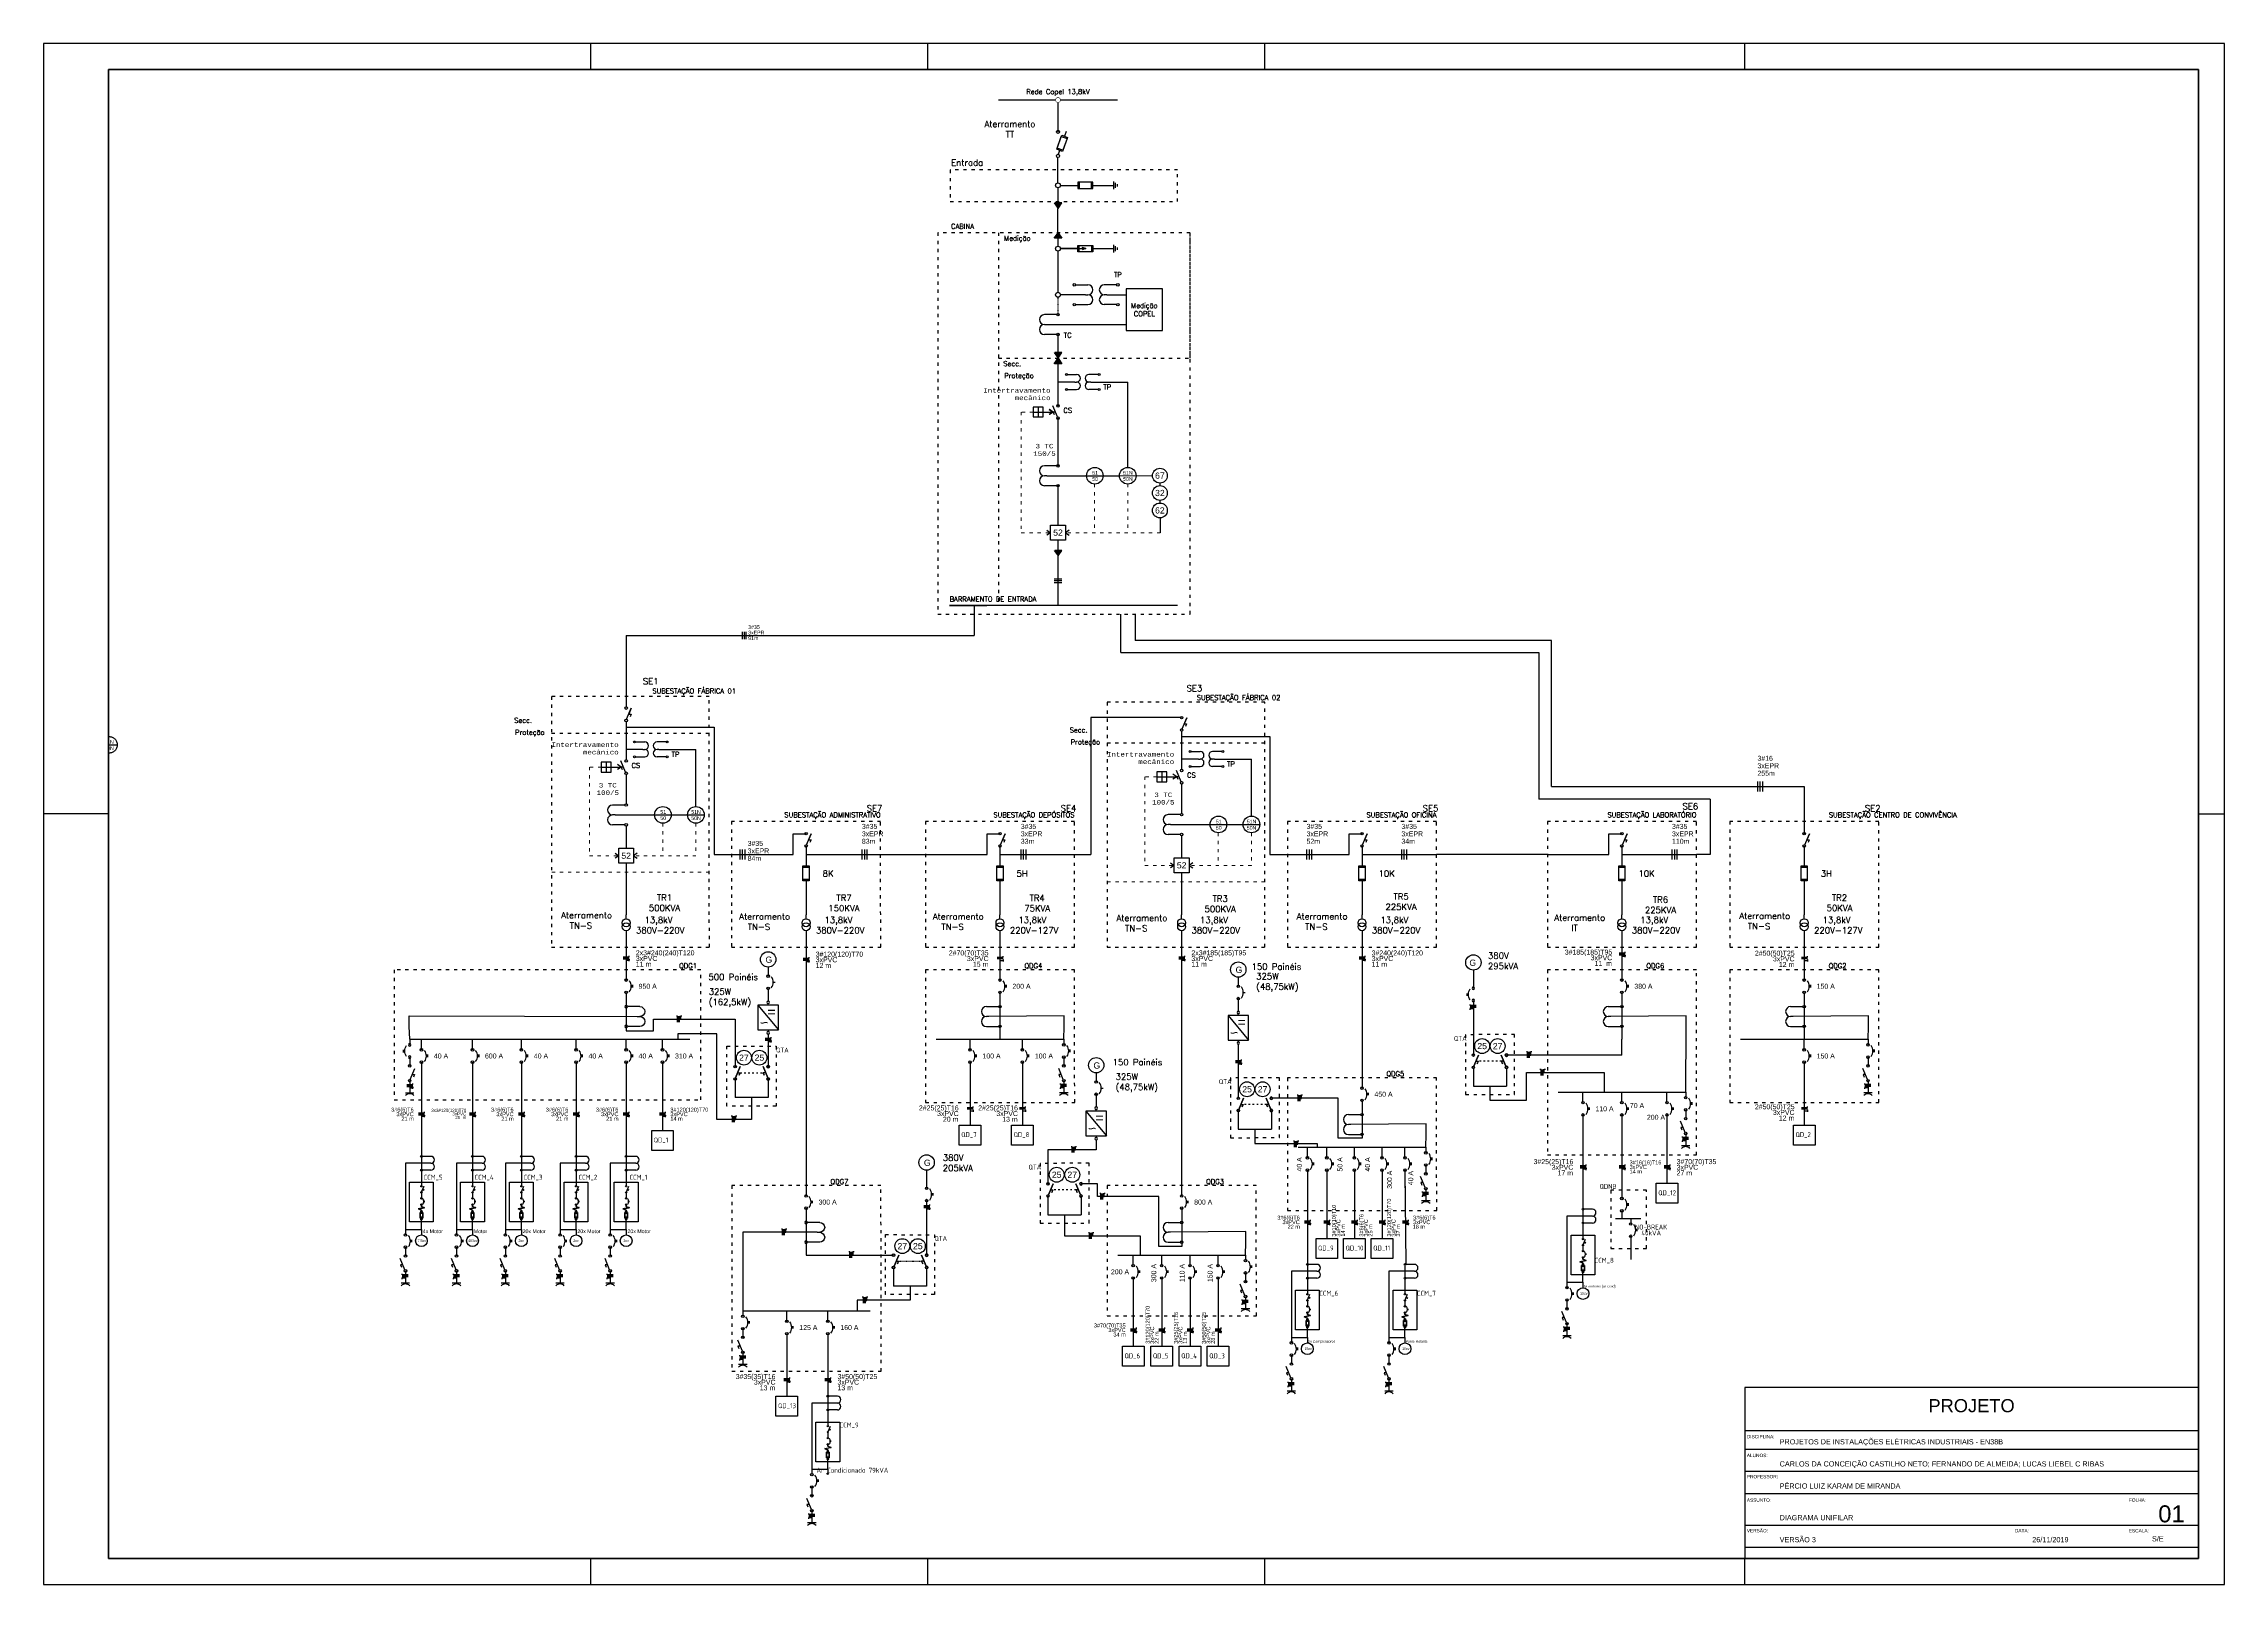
# Paper-space layout 'A!' of a CAD drawing. Header units: millimetres. Extents: x 389 to 1230, y 3 to 597.
# The model-space entities are those that its viewports show. They can reach past a viewport. Long polylines and large blocks are cut down to what shows.
import ezdxf
from ezdxf.enums import TextEntityAlignment as Align

# ---------------------------------------------------------------- set-up
doc = ezdxf.new("R2010")
doc.units = ezdxf.units.MM
doc.header["$LTSCALE"] = 0.1
doc.linetypes.add('ACAD_ISO03W100', pattern=[30, 12, -18])
doc.layers.get('0').update_dxf_attribs({"color": 1})
for name, color, linetype in [('Alimentadores', 1, 'Continuous'), ('ARQ-FOLHA', 7, 'Continuous'), ('barramento mt', 9, 'Continuous'), ('Componentes', 3, 'Continuous'), ('linha 01', 1, 'Continuous'), ('linha01 tracejada', 1, 'ACAD_ISO03W100'), ('margem', 40, 'Continuous'), ('SYMS', 245, 'Continuous'), ('textosx', 2, 'Continuous')]:
    doc.layers.add(name, color=color, linetype=linetype)
doc.layers.add('vp', color=7, linetype='Continuous', plot=False)
doc.styles.add('arial', font='arial.ttf')
doc.styles.get("Standard").update_dxf_attribs({"font": 'arial.ttf'})
doc.styles.add('WD', font='romans.shx')
doc.styles.add('WD_IEC', font='isocp2.shx', dxfattribs={"width": 0.9, "height": 4})

# ---------------------------------------------------------------- blocks, each defined once
blk = doc.blocks.new('legenda')
at = {"layer": 'ARQ-FOLHA'}
for p, q in [((0, 65.9), (-175, 65.9)), ((-175, 65.9), (-175, 0)), ((0, 49.24), (-175, 49.24)), ((0, 41.97), (-175, 41.97)), ((0, 33.45), (-175, 33.45)), ((-175, 33.45), (-175, 33.45)), ((0, 24.93), (-175, 24.93)), ((-175, 23.92), (-175, 23.92)), ((0, 12.7), (-175, 12.7)), ((0, 4.23), (-175, 4.23))]:
    blk.add_line(p, q, dxfattribs=at)
at = {"ltscale": 0.5}
for tag, p in [('MATERIA', (-161.51, 43.97)), ('NOME', (-161.51, 35.45)), ('PROFES', (-161.51, 26.93)), ('VERSÃO', (-161.51, 6.23)), ('TITULO', (-161.51, 14.7)), ('ESCALA', (-17.91, 6.56)), ('DATA', (-64.09, 6.23))]:
    blk.add_attdef(tag, p, '', height=2, dxfattribs=at)
at = {"layer": 'ARQ-FOLHA', "style": 'arial'}
blk.add_text('PROJETO', height=5.043, dxfattribs=at).set_placement((-87.5, 58.9), align=Align.MIDDLE_CENTER)
for s, height, p in [('DISCIPLINA:', 1.3112, (-174.16, 46.31)), ('ALUNOS:', 1.311, (-174.16, 39.05)), ('PROFESSOR:', 1.311, (-174.16, 30.89)), ('ASSUNTO:', 1.311, (-174.16, 21.82)), ('FOLHA:', 1.311, (-26.81, 21.82)), ('VERSÃO:', 1.311, (-174.16, 10.05)), ('DATA:', 1.311, (-70.78, 10.05)), ('ESCALA:', 1.311, (-26.84, 10.05))]:
    blk.add_text(s, height=height, dxfattribs=at).set_placement(p)
blk.add_attdef('01', (-15.5, 13.91), '', height=6.56, dxfattribs=at)
blk = doc.blocks.new('HT0002_1-')
at = {"const_width": 0.0125}
blk.add_lwpolyline([(0, 0.062, 1), (0, -0.062, 1)], format="xyb", close=True, dxfattribs=at)
at = {"style": 'WD', "width": 0.85}
for tag, p in [('INST', (0, 0.416)), ('CNT', (0.001, 0.108)), ('LOC', (0, 0.26)), ('TAGSTRIP', (0.002, -0.279)), ('DESC1', (0, -0.453)), ('DESC2', (0, -0.625)), ('DESC3', (0, -0.797))]:
    blk.add_attdef(tag, text='', height=0.125, dxfattribs=at).set_placement(p, align=Align.CENTER)
at = {"style": 'WD', "flags": 1}
for tag, p, height in [('X4TERM01', (-0.062, 0), 0.0125), ('X4TERMDESC01', (-0.055, -0.023), 0.025), ('X2TERMDESC01', (-0.006, 0.029), 0.025), ('STRIPSEQ', (0, 0), 0.00125), ('X2TERM01', (0, 0.062), 0.0125), ('X2PIN01', (0.033, 0.084), 0.0125), ('X1TERMDESC01', (0.039, 0.007), 0.025), ('X1TERM01', (0.062, 0), 0.0125), ('X1PIN01', (0.087, 0.016), 0.0125), ('X4PIN01', (-0.114, -0.038), 0.0125), ('LINKTERM', (0, -0.002), 0.00125), ('X8TERM01', (0, -0.062), 0.0125), ('X8TERMDESC01', (0, -0.054), 0.025), ('X8PIN01', (0.026, -0.096), 0.0125)]:
    blk.add_attdef(tag, p, '', height=height, dxfattribs=at)
at = {"linetype": 'Continuous', "style": 'WD', "width": 0.8, "flags": 1}
blk.add_attdef('MFG', text='', height=0.109, dxfattribs=at).set_placement((0.088, -0.406), align=Align.RIGHT)
blk.add_attdef('CAT', (-0.131, -0.563), '', height=0.109, dxfattribs=at)
at = {"style": 'WD', "width": 0.7, "flags": 1}
blk.add_attdef('ASSYCODE', (0.062, -0.281), '', height=0.01, dxfattribs=at)
at = {"style": 'WD', "flags": 9}
for tag, p in [('WDTYPE', (0.121, -0.263)), ('WDBLKNAM', (0.059, -0.575))]:
    blk.add_attdef(tag, text='', height=0.01, dxfattribs=at).set_placement(p, align=Align.RIGHT)
blk = doc.blocks.new('S_1')
for p, q in [((33.18, 1045.55), (32.51, 1043.67)), ((29.32, 1038.45), (31.16, 1043.62)), ((31.67, 1037.61), (29.32, 1038.45)), ((29.49, 1038.92), (31.33, 1044.09)), ((31.84, 1038.08), (29.49, 1038.92)), ((30.5, 1038.03), (29.92, 1036.42)), ((31.67, 1037.61), (30.5, 1038.03)), ((31.16, 1043.62), (33.51, 1042.78)), ((31.33, 1044.09), (32.51, 1043.67)), ((33.68, 1043.25), (31.67, 1037.61)), ((33.68, 1043.25), (31.67, 1037.61)), ((33.51, 1042.78), (31.84, 1038.08)), ((32.51, 1043.67), (33.68, 1043.25)), ((32.51, 1043.67), (33.68, 1043.25))]:
    blk.add_line(p, q)
for centre in [(29.83, 1045.49), (29.83, 1035.79)]:
    blk.add_circle(centre, 0.638)
blk = doc.blocks.new('HFU0')
for p, q in [((-0.188, -0.078), (-0.188, 0.078)), ((-0.188, 0.078), (0.188, 0.078)), ((-0.156, 0.078), (-0.156, -0.078)), ((0.156, 0.078), (0.156, -0.078)), ((0.188, 0.078), (0.188, -0.078)), ((0.188, -0.078), (-0.188, -0.078))]:
    blk.add_line(p, q)
at = {"style": 'WD', "flags": 1}
for tag, p in [('X4TERM01', (-0.188, 0)), ('X1TERM02', (0.188, 0))]:
    blk.add_attdef(tag, p, '', height=0.01, dxfattribs=at)
at = {"style": 'WD', "width": 0.7}
blk.add_attdef('RATING1', text='', height=0.0938, dxfattribs=at).set_placement((0, 0), align=Align.MIDDLE_CENTER)
for tag, p in [('INST', (0, 0.328)), ('LOC', (0, 0.172)), ('DESC3', (0, -0.578)), ('DESC1', (0.007, -0.262)), ('DESC2', (0.007, -0.419))]:
    blk.add_attdef(tag, text='', height=0.125, dxfattribs=at).set_placement(p, align=Align.CENTER)
at = {"linetype": 'Continuous', "style": 'WD', "flags": 9}
for tag, p in [('ASSYCODE', (0.156, 0.118)), ('MFG', (0.156, 0.083)), ('CAT', (0.156, 0.102))]:
    blk.add_attdef(tag, text='', height=0.01, dxfattribs=at).set_placement(p, align=Align.CENTER)
at = {"linetype": 'Continuous', "style": 'WD', "width": 0.7, "flags": 8}
blk.add_attdef('TERM01', text='', height=0.1, dxfattribs=at).set_placement((-0.25, -0.016), align=Align.TOP_RIGHT)
blk.add_attdef('TERM02', text='', height=0.1, dxfattribs=at).set_placement((0.25, -0.016), align=Align.TOP_LEFT)
blk = doc.blocks.new('DISJUNTOR')
at = {"layer": 'Componentes', "linetype": 'Continuous'}
for centre in [(226.82, 939), (226.82, 934.05)]:
    blk.add_circle(centre, 0.514, dxfattribs=at)
blk.add_arc((225.08, 936.52), 3.74, 323.1301, 36.8699, dxfattribs=at)
at = {"layer": 'linha 01', "linetype": 'Continuous'}
blk.add_line((228.84, 936.52), (229.58, 936.52), dxfattribs=at)
blk = doc.blocks.new('FIOS')
at = {"layer": 'Alimentadores', "linetype": 'Continuous'}
for p, q in [((-1.15, 0), (1.26, 0)), ((0, 0), (0, -1.34)), ((1.26, 0), (1.26, 0.43)), ((-1.15, -0.24), (1.26, -0.24)), ((-1.15, -0.52), (1.26, -0.52)), ((-1.15, -0.81), (1.26, -0.81)), ((0, -1.34), (1.26, -1.34)), ((1.26, -0.93), (1.26, -1.34)), ((1.26, -1.75), (1.26, -1.34))]:
    blk.add_line(p, q, dxfattribs=at)
blk = doc.blocks.new('HDS11')
for p, q in [((0.126, 0.013), (-0.156, 0.13)), ((0, 0.065), (0, 0.125)), ((0.062, 0.099), (0, 0.125))]:
    blk.add_line(p, q)
for centre in [(-0.155, 0), (0.155, 0)]:
    blk.add_circle(centre, 0.0322)
at = {"style": 'WD', "width": 0.7}
for tag, p in [('INST', (0, 0.625)), ('LOC', (0, 0.469)), ('RATING1', (0, 0.156)), ('DESC1', (0, -0.406)), ('DESC2', (0, -0.562)), ('XREF', (0, -0.236))]:
    blk.add_attdef(tag, text='', height=0.125, dxfattribs=at).set_placement(p, align=Align.CENTER)
at = {"style": 'WD'}
blk.add_attdef('TAG1', text='', height=0.125, dxfattribs=at).set_placement((0, 0.312), align=Align.CENTER)
for tag, p, height, flags in [('X4TERM01', (-0.188, 0), 0.0125, 1), ('X1TERM02', (0.188, 0), 0.0125, 1), ('FAMILY', (0.206, 0.131), 0.01, 9), ('CONTACT', (0.206, 0.04), 0.01, 9)]:
    blk.add_attdef(tag, p, '', height=height, dxfattribs=dict(at, flags=flags))
for tag, p in [('X2LINK', (0, 0.438)), ('X8LINK', (0, -0.016))]:
    blk.add_attdef(tag, p, '', height=0.01, dxfattribs=at)
at = {"linetype": 'Continuous', "style": 'WD', "flags": 9}
for tag, p in [('ASSYCODE', (0.219, 0.062)), ('MFG', (0.228, 0.089)), ('CAT', (0.23, 0.108))]:
    blk.add_attdef(tag, text='', height=0.01, dxfattribs=at).set_placement(p, align=Align.CENTER)
at = {"linetype": 'Continuous', "style": 'WD', "flags": 8}
blk.add_attdef('TERM01', text='', height=0.125, dxfattribs=at).set_placement((-0.25, -0.031), align=Align.TOP_RIGHT)
blk.add_attdef('TERM02', text='', height=0.125, dxfattribs=at).set_placement((0.25, -0.031), align=Align.TOP_LEFT)
blk = doc.blocks.new('*U24')
at = {"layer": 'Componentes'}
for p, q in [((-1, 3.99), (3.97, 3.99)), ((0, 0), (-1, 0)), ((0, 0), (-1, 0)), ((-1, -3.99), (3.97, -3.99))]:
    blk.add_line(p, q, dxfattribs=at)
for centre in [(4.49, 3.97), (4.49, -3.97)]:
    blk.add_circle(centre, 0.514, dxfattribs=at)
for centre in [(-1, 2), (-1, -2)]:
    blk.add_arc(centre, 2, 90, 270, dxfattribs=at)
blk = doc.blocks.new('HCB11ML')
for p, q in [((0, 0.17), (0, 0.13)), ((0.19, 0), (0.25, 0)), ((0.25, 0), (0.31, 0.16)), ((0.31, 0.16), (0.38, -0.16)), ((0.38, -0.16), (0.44, 0)), ((0.44, 0), (0.47, 0)), ((0.56, 0), (0.53, 0)), ((0.56, 0.07), (0.84, 0.07)), ((0.56, -0.07), (0.56, 0.07)), ((0.61, 0.07), (0.61, -0.07)), ((0.8, 0.07), (0.8, -0.07)), ((0.84, 0.07), (0.84, -0.07)), ((0.88, 0), (0.84, 0)), ((0.84, -0.07), (0.56, -0.07))]:
    blk.add_line(p, q)
for centre in [(-0.16, 0), (0.16, 0), (0.5, 0), (0.91, 0)]:
    blk.add_circle(centre, 0.0322)
blk.add_arc((0, -0.11), 0.234, 53.1301, 126.8699)
at = {"style": 'WD'}
for tag, p in [('TAG1', (0, 0.19)), ('MISC', (0.69, 0.12))]:
    blk.add_attdef(tag, text='', height=0.125, dxfattribs=at).set_placement(p, align=Align.CENTER)
for tag, p, height, flags in [('X4TERM01', (-0.19, 0), 0.0125, 1), ('X2LINK', (0, 0.22), 0.01, 1), ('X8LINK', (0, 0), 0.01, 1), ('FAMILY', (0.2, 0.15), 0.01, 9), ('CONTACT', (0.2, 0.13), 0.01, 9), ('X1TERM02', (0.94, 0), 0.0125, 1)]:
    blk.add_attdef(tag, p, '', height=height, dxfattribs=dict(at, flags=flags))
at = {"style": 'WD', "width": 0.7}
for tag, p in [('DESC1', (0, 0.5)), ('DESC2', (0, 0.34)), ('INST', (0, 0.83)), ('LOC', (0, 0.66)), ('RATING1', (0, -0.19)), ('XREF', (0, -0.34))]:
    blk.add_attdef(tag, text='', height=0.125, dxfattribs=at).set_placement(p, align=Align.CENTER)
at = {"linetype": 'Continuous', "style": 'WD', "flags": 9}
for tag, p in [('ASSYCODE', (0.22, 0.06)), ('CAT', (0.23, 0.11)), ('MFG', (0.23, 0.09))]:
    blk.add_attdef(tag, text='', height=0.01, dxfattribs=at).set_placement(p, align=Align.CENTER)
at = {"linetype": 'Continuous', "style": 'WD', "flags": 8}
blk.add_attdef('TERM01', text='', height=0.125, dxfattribs=at).set_placement((-0.25, -0.03), align=Align.TOP_RIGHT)
blk.add_attdef('TERM02', text='', height=0.125, dxfattribs=at).set_placement((1, -0.03), align=Align.TOP_LEFT)
blk = doc.blocks.new('HXF1PT')
for p, q in [((-0.25, 0.344), (-0.25, 0.032)), ((0, 0.344), (0, 0.281)), ((0.25, 0.344), (0.25, 0.032))]:
    blk.add_line(p, q)
for centre in [(-0.249, 0), (0.249, 0)]:
    blk.add_circle(centre, 0.0322)
for centre in [(-0.125, 0.344), (0.125, 0.344)]:
    blk.add_arc(centre, 0.125, 0, 180)
at = {"style": 'WD', "width": 0.7}
for tag, p in [('DESC1', (-0.388, 0.252)), ('DESC2', (-0.388, 0.095)), ('INST', (-0.388, 0.577)), ('LOC', (-0.388, 0.408))]:
    blk.add_attdef(tag, text='', height=0.125, dxfattribs=at).set_placement(p, align=Align.RIGHT)
at = {"style": 'WD'}
for tag, p, height, flags in [('X4TERM01', (-0.281, 0), 0.0125, 1), ('X1TERM02', (0.281, 0), 0.0125, 1), ('FAMILY', (0.304, 0.191), 0.01, 9), ('X8TERM01', (-0.249, -0.032), 0.0125, 1), ('X8TERM02', (0.249, -0.032), 0.0125, 1)]:
    blk.add_attdef(tag, p, '', height=height, dxfattribs=dict(at, flags=flags))
blk.add_attdef('TYPE', text='', height=0.125, dxfattribs=at).set_placement((0, 0.125), align=Align.CENTER)
at = {"linetype": 'Continuous', "style": 'WD', "flags": 9}
for tag, p in [('ASSYCODE', (0.329, 0.119)), ('MFG', (0.327, 0.143)), ('CAT', (0.329, 0.162))]:
    blk.add_attdef(tag, text='', height=0.01, dxfattribs=at).set_placement(p, align=Align.CENTER)
at = {"style": 'WD'}
blk.add_attdef('TAG1', (0.368, 0.188), '', height=0.125, dxfattribs=at)
at = {"style": 'WD', "width": 0.7}
blk.add_attdef('RATING1', (0.368, 0.031), '', height=0.125, dxfattribs=at)
at = {"linetype": 'Continuous', "style": 'WD', "flags": 8}
for tag, p in [('TERM01', (-0.188, -0.031)), ('TERM02', (0.328, -0.031))]:
    blk.add_attdef(tag, text='', height=0.125, dxfattribs=at).set_placement(p, align=Align.TOP_LEFT)
blk = doc.blocks.new('inversor')
at = {"layer": 'Componentes', "linetype": 'Continuous'}
for p, q in [((4.13, -1.17), (-4.13, -11.12)), ((0, -1.17), (0, -0.51)), ((0, -11.12), (0, -11.77))]:
    blk.add_line(p, q, dxfattribs=at)
blk.add_lwpolyline([(-4.13, -1.17), (4.13, -1.17), (4.13, -11.12), (-4.13, -11.12)], close=True, dxfattribs=at)
for centre in [(0, 0), (0, -12.28)]:
    blk.add_circle(centre, 0.514, dxfattribs=at)
at = {"layer": 'Componentes', "linetype": 'Continuous', "char_height": 4, "attachment_point": 1}
for s, insert in [('=', (-2.95, -1.85)), ('~', (0, -6.14))]:
    blk.add_mtext_dynamic_manual_height_columns(s, width=7.7773, gutter_width=12.5, heights=[0], dxfattribs=dict(at, insert=insert))
blk = doc.blocks.new('Mufla')
at = {"linetype": 'ACAD_ISO03W100', "ltscale": 0.13}
h = blk.add_hatch(color=256, dxfattribs=at)
h.dxf.hatch_style = 1
h.paths.add_polyline_path([(1025.145, 2322.981), (1025.004, 2323.075), (1025.004, 2322.887)])
for p, q in [((1025.004, 2323.075), (1025.145, 2322.981)), ((1025.004, 2322.887), (1025.004, 2323.075)), ((1025.145, 2322.981), (1025.004, 2322.887))]:
    blk.add_line(p, q, dxfattribs=at)
blk = doc.blocks.new('HC01_P')
for q in [(0.125, 0.0625), (0.125, -0.0625), (0.09375, 0)]:
    blk.add_line((0.03125, 0), q)
blk = doc.blocks.new('FFF')
at = {"layer": 'textosx'}
for p, q in [((0, 0), (4, 0)), ((1, -2), (1, 2)), ((2, -2), (2, 2)), ((3, -2), (3, 2))]:
    blk.add_line(p, q, dxfattribs=at)
for tag, p in [('BITOLA', (0.87, 11.36)), ('DUTO', (0.87, 8.36)), ('DISTANCIA', (0.87, 5.36))]:
    blk.add_attdef(tag, text='', height=2, dxfattribs=at).set_placement(p, align=Align.MIDDLE_LEFT)
blk = doc.blocks.new('ESPECIFICACAO')
for tag, p in [('DUTO', (3.88, 1.62)), ('BITOLA', (3.88, -0.65)), ('DIST', (3.88, -2.92))]:
    blk.add_attdef(tag, text='', height=2).set_placement(p, align=Align.MIDDLE_LEFT)
blk = doc.blocks.new('especificacao disjuntor')
blk.add_attdef('CORRENTE', text='', height=2).set_placement((5.02, -2.48), align=Align.MIDDLE_LEFT)

msp = doc.modelspace()

# ---------------------------------------------------------------- linework, layer by layer
for p, q in [((305.32, 549.51), (305.32, 544.13)), ((305.32, 548.51), (305.32, 544.13)), ((305.32, 542.13), (305.32, 525.57)), ((306.32, 543.13), (313.3, 543.13)), ((319.29, 543.13), (326.67, 543.13)), ((131.55, 230.26), (131.55, 228.49)), ((131.55, 228.49), (142.5, 228.49)), ((142.5, 228.49), (142.5, 233.15)), ((142.5, 233.15), (175.4, 233.15)), ((175.4, 233.15), (175.4, 214.06)), ((168.05, 227.23), (152.4, 227.23)), ((152.4, 227.23), (152.4, 225.07)), ((168.05, 192.86), (168.05, 227.23)), ((182.05, 195.88), (182.05, 192.86)), ((418.07, 201.35), (391.18, 201.35)), ((418.07, 185.33), (418.07, 201.35)), ((182.05, 192.86), (168.05, 192.86)), ((427.65, 185.33), (418.07, 185.33)), ((427.65, 186.82), (427.65, 185.33)), ((320.7, 180.62), (301.28, 180.62)), ((301.28, 180.62), (301.28, 174.77)), ((320.7, 183.89), (320.7, 180.62)), ((384.53, 183.17), (409.64, 183.17)), ((409.64, 183.17), (409.64, 181.63)), ((321.25, 166.96), (314.58, 166.96)), ((321.25, 161.77), (321.25, 166.96)), ((345.88, 161.77), (321.25, 161.77)), ((345.88, 141.7), (345.88, 161.77)), ((307.93, 148.78), (307.93, 146.01)), ((307.93, 146.01), (317.99, 146.01)), ((355.09, 141.7), (345.88, 141.7)), ((355.09, 143.44), (355.09, 141.7))]:
    msp.add_line(p, q)
at = {"ltscale": 0.13}
for p, q in [((305.32, 542.13), (305.32, 525.57)), ((313.3, 543.13), (306.32, 543.13)), ((319.29, 543.13), (325.67, 543.13)), ((472.47, 226.22), (472.47, 218.73)), ((472.47, 213.77), (472.47, 206.27)), ((485.77, 213.77), (485.77, 206.27)), ((377.88, 209.16), (377.88, 201.35)), ((472.47, 206.27), (485.77, 206.27)), ((479.12, 206.27), (479.12, 202.95)), ((377.88, 196.4), (377.88, 188.9)), ((391.18, 196.4), (391.18, 188.9)), ((377.88, 188.9), (391.18, 188.9)), ((384.53, 188.9), (384.53, 185.58)), ((301.28, 174.77), (301.28, 166.96)), ((301.28, 162.01), (301.28, 154.51)), ((314.58, 162.01), (314.58, 154.51)), ((301.28, 154.51), (314.58, 154.51)), ((307.93, 154.51), (307.93, 151.18)), ((516.57, 146.31), (516.57, 144.71)), ((212.71, 71.1), (212.71, 69.5)), ((212.71, 67.03), (212.71, 65.43)), ((212.71, 65.43), (212.71, 64.63))]:
    msp.add_line(p, q, dxfattribs=at)
at = {"linetype": 'ACAD_ISO03W100', "ltscale": 0.13}
msp.add_line((241.15, 135.78), (250.46, 135.78), dxfattribs=at)
at = {"layer": 'Alimentadores'}
for p, q in [((305.32, 569.6), (305.32, 579.81)), ((305.32, 567.6), (305.32, 559.3)), ((306.32, 568.6), (313.3, 568.6)), ((319.29, 568.6), (325.67, 568.6))]:
    msp.add_line(p, q, dxfattribs=at)
at = {"layer": 'Alimentadores', "linetype": 'Continuous'}
for p, q in [((271.65, 399.55), (271.65, 387.54)), ((330.62, 380.65), (330.62, 396.08)), ((336.41, 396.08), (336.41, 385.53)), ((131.55, 387.54), (271.65, 387.54)), ((503.94, 326.75), (605.6, 326.75)), ((605.6, 326.75), (605.6, 307.78)), ((567.75, 321.64), (498.82, 321.64)), ((567.75, 321.64), (567.75, 299.37)), ((198.75, 299.37), (198.75, 307.78)), ((198.75, 307.78), (203.94, 307.78)), ((276.79, 299.37), (276.79, 307.78)), ((276.79, 307.78), (281.98, 307.78)), ((422.46, 299.37), (422.46, 307.78)), ((422.46, 307.78), (427.65, 307.78)), ((527.04, 299.37), (527.04, 307.78)), ((527.04, 307.78), (532.23, 307.78)), ((166.98, 299.37), (173.95, 299.37)), ((173.95, 299.37), (198.75, 299.37)), ((203.94, 299.37), (233.95, 299.37)), ((233.95, 299.37), (251.99, 299.37)), ((251.99, 299.37), (276.79, 299.37)), ((251.99, 299.37), (276.79, 299.37)), ((281.98, 299.37), (311.99, 299.37)), ((311.99, 299.37), (318.54, 299.37)), ((397.66, 299.37), (422.46, 299.37)), ((427.65, 299.37), (457.66, 299.37)), ((434.78, 299.37), (457.66, 299.37)), ((502.24, 299.37), (457.66, 299.37)), ((502.24, 299.37), (527.04, 299.37)), ((532.23, 299.37), (562.24, 299.37)), ((567.75, 299.37), (562.24, 299.37)), ((131.55, 267.15), (131.55, 248.89)), ((203.94, 267.15), (203.94, 162.07)), ((281.98, 267.15), (281.98, 257.52)), ((281.98, 267.15), (281.98, 248.89)), ((355.08, 267.15), (355.08, 162.07)), ((427.65, 267.15), (427.65, 257.52)), ((532.23, 267.15), (532.23, 248.89)), ((605.6, 267.15), (605.6, 248.89)), ((427.65, 256.86), (427.65, 205.45)), ((134.31, 246.71), (133.54, 246.71)), ((134.31, 246.11), (133.54, 246.11)), ((188.7, 254.13), (188.7, 250.49)), ((284.74, 246.71), (283.96, 246.71)), ((284.74, 246.11), (283.96, 246.11)), ((377.88, 250.04), (377.88, 246.4)), ((472.47, 252.89), (472.47, 245.61)), ((534.99, 246.71), (534.22, 246.71)), ((534.99, 246.11), (534.22, 246.11)), ((608.36, 246.71), (607.58, 246.71)), ((608.36, 246.11), (607.58, 246.11)), ((131.55, 243.93), (131.55, 230.26)), ((188.7, 245.54), (188.7, 240.46)), ((281.98, 243.93), (281.98, 225.07)), ((377.88, 241.44), (377.88, 236.37)), ((469.71, 243.43), (470.49, 243.43)), ((469.71, 242.83), (470.49, 242.83)), ((472.47, 240.65), (472.47, 233.61)), ((532.23, 243.93), (532.23, 225.07)), ((605.6, 243.93), (605.6, 225.07)), ((44.27, 230.26), (44.27, 234.5)), ((44.27, 234.45), (137.04, 234.23)), ((44.45, 225.07), (44.27, 230.26)), ((131.55, 230.26), (131.55, 230.26)), ((307.83, 234.5), (277.49, 234.23)), ((307.65, 225.07), (307.83, 230.26)), ((307.83, 230.26), (307.83, 234.5)), ((472.47, 233.61), (472.47, 226.22)), ((558.08, 234.5), (527.75, 234.23)), ((557.9, 203.84), (558.08, 230.26)), ((558.08, 230.26), (558.08, 234.5)), ((631.45, 234.5), (601.11, 234.23)), ((631.27, 225.07), (631.45, 230.26)), ((631.45, 230.26), (631.45, 234.5)), ((41.69, 220.69), (42.46, 220.69)), ((41.69, 220.08), (42.46, 220.08)), ((44.45, 225.07), (44.45, 222.86)), ((49.16, 220.84), (49.16, 225.07)), ((69.72, 220.84), (69.72, 225.07)), ((89.37, 220.84), (89.37, 225.07)), ((111.4, 220.84), (111.4, 225.07)), ((131.55, 220.84), (131.55, 225.07)), ((146.18, 220.84), (146.18, 225.07)), ((188.7, 227.15), (188.7, 222.27)), ((269.91, 220.84), (269.91, 225.07)), ((290.99, 220.84), (290.99, 225.07)), ((307.65, 225.07), (307.65, 222.86)), ((310.4, 220.69), (309.63, 220.69)), ((310.4, 220.08), (309.63, 220.08)), ((377.88, 223.06), (377.88, 222.38)), ((377.88, 222.38), (377.88, 209.16)), ((532.23, 218.7), (532.23, 225.07)), ((605.6, 220.84), (605.6, 225.07)), ((631.27, 225.07), (631.27, 222.86)), ((634.02, 220.69), (633.25, 220.69)), ((634.02, 220.08), (633.25, 220.08)), ((44.45, 217.91), (44.45, 214.39)), ((49.16, 215.88), (49.16, 177.62)), ((51.92, 218.66), (51.15, 218.66)), ((51.92, 218.06), (51.15, 218.06)), ((69.72, 215.88), (69.72, 177.62)), ((72.48, 218.66), (71.7, 218.66)), ((72.48, 218.06), (71.7, 218.06)), ((89.37, 215.88), (89.37, 177.62)), ((92.13, 218.66), (91.35, 218.66)), ((92.13, 218.06), (91.35, 218.06)), ((111.4, 215.88), (111.4, 177.62)), ((114.16, 218.66), (113.38, 218.66)), ((114.16, 218.06), (113.38, 218.06)), ((131.55, 215.88), (131.55, 177.62)), ((134.31, 218.66), (133.54, 218.66)), ((134.31, 218.06), (133.54, 218.06)), ((146.18, 215.88), (146.18, 188.41)), ((148.93, 218.66), (148.16, 218.66)), ((148.93, 218.06), (148.16, 218.06)), ((269.91, 215.88), (269.91, 190.59)), ((272.67, 218.66), (271.9, 218.66)), ((272.67, 218.06), (271.9, 218.06)), ((290.99, 215.88), (290.99, 190.59)), ((293.74, 218.66), (292.97, 218.66)), ((293.74, 218.06), (292.97, 218.06)), ((307.65, 217.91), (307.65, 214.39)), ((320.7, 211.55), (320.7, 207.91)), ((532.23, 218.7), (485.77, 218.73)), ((493.81, 200.54), (493.81, 211.7)), ((493.81, 211.7), (525.1, 211.7)), ((525.1, 211.7), (525.1, 203.84)), ((605.6, 215.88), (605.6, 190.59)), ((608.36, 218.66), (607.58, 218.66)), ((608.36, 218.06), (607.58, 218.06)), ((631.27, 217.91), (631.27, 214.39)), ((44.45, 208.4), (44.45, 203.49)), ((307.65, 208.4), (307.65, 203.49)), ((320.7, 202.95), (320.7, 197.88)), ((430.41, 203.27), (429.63, 203.27)), ((430.41, 202.67), (429.63, 202.67)), ((479.12, 202.95), (479.12, 200.54)), ((516.57, 199.6), (516.57, 203.84)), ((532.23, 199.6), (532.23, 203.84)), ((550.38, 199.6), (550.38, 203.84)), ((557.9, 203.84), (557.9, 201.63)), ((631.27, 208.4), (631.27, 203.49)), ((182.05, 198.28), (182.05, 195.88)), ((427.65, 200.49), (427.65, 186.3)), ((479.12, 200.54), (493.81, 200.54)), ((516.57, 194.65), (516.57, 156.38)), ((519.32, 197.42), (518.55, 197.42)), ((519.32, 196.82), (518.55, 196.82)), ((532.23, 194.65), (532.23, 167.17)), ((534.99, 197.42), (534.22, 197.42)), ((534.99, 196.82), (534.22, 196.82)), ((550.38, 194.65), (550.38, 167.17)), ((553.14, 197.42), (552.36, 197.42)), ((553.14, 196.82), (552.36, 196.82)), ((557.9, 196.67), (557.9, 193.16)), ((560.66, 199.45), (559.88, 199.45)), ((560.66, 198.85), (559.88, 198.85)), ((320.7, 184.57), (320.7, 183.89)), ((384.53, 185.58), (384.53, 183.17)), ((453.5, 191.06), (423.16, 190.79)), ((453.32, 181.63), (453.5, 186.82)), ((453.5, 186.82), (453.5, 191.06)), ((557.9, 187.16), (557.9, 182.25)), ((49.16, 177.98), (49.16, 167.54)), ((69.72, 177.98), (69.72, 167.54)), ((89.37, 177.98), (89.37, 167.54)), ((111.4, 177.98), (111.4, 167.54)), ((131.55, 177.98), (131.55, 167.54)), ((405.68, 177.4), (405.68, 181.63)), ((413.5, 177.4), (413.5, 181.63)), ((424.57, 177.4), (424.57, 181.63)), ((435.7, 177.4), (435.7, 181.63)), ((444.94, 177.4), (444.94, 181.63)), ((453.32, 181.63), (453.32, 179.42)), ((456.07, 177.24), (455.3, 177.24)), ((456.07, 176.64), (455.3, 176.64)), ((52.3, 175.19), (42.73, 175.19)), ((42.73, 175.19), (42.73, 148.59)), ((72.86, 175.19), (63.28, 175.19)), ((63.28, 175.19), (63.28, 148.59)), ((92.51, 175.19), (82.93, 175.19)), ((82.93, 175.19), (82.93, 148.59)), ((114.54, 175.19), (104.96, 175.19)), ((104.96, 175.19), (104.96, 148.59)), ((134.69, 175.19), (125.12, 175.19)), ((125.12, 175.19), (125.12, 148.59)), ((252.45, 172.42), (252.45, 165.14)), ((405.68, 172.44), (405.68, 165.37)), ((405.68, 172.44), (405.68, 134.17)), ((408.44, 175.22), (407.66, 175.22)), ((408.44, 174.62), (407.66, 174.62)), ((413.5, 172.44), (413.5, 144.97)), ((416.25, 175.22), (415.48, 175.22)), ((416.25, 174.62), (415.48, 174.62)), ((424.57, 172.44), (424.57, 144.97)), ((427.33, 175.22), (426.56, 175.22)), ((427.33, 174.62), (426.56, 174.62)), ((435.7, 172.44), (435.7, 144.97)), ((438.46, 175.22), (437.68, 175.22)), ((438.46, 174.62), (437.68, 174.62)), ((444.94, 172.44), (444.94, 165.37)), ((444.94, 172.44), (445.3, 134.54)), ((447.7, 175.22), (446.92, 175.22)), ((447.7, 174.62), (446.92, 174.62)), ((453.32, 174.47), (453.32, 170.95)), ((206.7, 159.89), (205.92, 159.89)), ((206.7, 159.29), (205.92, 159.29)), ((252.45, 160.18), (252.45, 153.14)), ((255.21, 162.96), (254.43, 162.96)), ((255.21, 162.36), (254.43, 162.36)), ((357.84, 159.89), (357.07, 159.89)), ((357.84, 159.29), (357.07, 159.29)), ((453.32, 164.96), (453.32, 160.05)), ((534.99, 158.86), (534.22, 158.86)), ((534.99, 158.26), (534.22, 158.26)), ((49.16, 148.59), (49.16, 152.61)), ((69.72, 148.59), (69.72, 152.61)), ((89.37, 148.59), (89.37, 152.61)), ((111.4, 148.59), (111.4, 152.61)), ((131.55, 148.59), (131.55, 152.61)), ((203.94, 157.11), (203.94, 138.26)), ((252.45, 153.14), (252.45, 145.75)), ((307.93, 151.18), (307.93, 148.78)), ((355.09, 157.11), (355.09, 143.44)), ((519.71, 153.96), (510.13, 153.96)), ((510.13, 153.96), (510.13, 127.36)), ((516.57, 156.74), (516.57, 146.31)), ((42.73, 148.59), (49.16, 148.59)), ((42.73, 148.59), (42.73, 146.38)), ((42.73, 141.42), (42.73, 137.91)), ((45.48, 144.2), (44.71, 144.2)), ((45.48, 143.6), (44.71, 143.6)), ((49.16, 148.59), (49.16, 146.38)), ((63.28, 148.59), (69.72, 148.59)), ((63.28, 148.59), (63.28, 146.38)), ((63.28, 141.42), (63.28, 137.91)), ((66.04, 144.2), (65.27, 144.2)), ((66.04, 143.6), (65.27, 143.6)), ((69.72, 148.59), (69.72, 146.38)), ((82.93, 148.59), (89.37, 148.59)), ((82.93, 148.59), (82.93, 146.38)), ((82.93, 141.42), (82.93, 137.91)), ((85.69, 144.2), (84.92, 144.2)), ((85.69, 143.6), (84.92, 143.6)), ((89.37, 148.59), (89.37, 146.38)), ((104.96, 148.59), (111.4, 148.59)), ((104.96, 148.59), (104.96, 146.38)), ((104.96, 141.42), (104.96, 137.91)), ((107.72, 144.2), (106.95, 144.2)), ((107.72, 143.6), (106.95, 143.6)), ((111.4, 148.59), (111.4, 146.38)), ((125.12, 148.59), (131.55, 148.59)), ((125.12, 148.59), (125.12, 146.38)), ((125.12, 141.42), (125.12, 137.91)), ((127.87, 144.2), (127.1, 144.2)), ((127.87, 143.6), (127.1, 143.6)), ((131.55, 148.59), (131.55, 146.38)), ((208.43, 147.42), (178.52, 147.42)), ((178.52, 147.42), (178.52, 115.84)), ((317.99, 146.01), (338.36, 146.01)), ((338.36, 146.01), (338.36, 138.26)), ((380.94, 147.69), (350.6, 147.42)), ((380.75, 138.26), (380.94, 143.44)), ((380.94, 143.44), (380.94, 147.69)), ((538.53, 148.62), (537.76, 148.62)), ((538.53, 148.02), (537.76, 148.02)), ((42.73, 131.91), (42.73, 127)), ((63.28, 131.91), (63.28, 127)), ((82.93, 131.91), (82.93, 127)), ((104.96, 131.91), (104.96, 127)), ((125.12, 131.91), (125.12, 127)), ((203.94, 138.26), (239.15, 138.26)), ((335.6, 134.02), (335.6, 138.26)), ((338.35, 131.84), (337.58, 131.84)), ((347.05, 134.02), (347.05, 138.26)), ((349.8, 131.84), (349.03, 131.84)), ((358.44, 134.02), (358.44, 138.26)), ((361.19, 131.84), (360.42, 131.84)), ((369.71, 134.02), (369.71, 138.26)), ((372.47, 131.84), (371.69, 131.84)), ((380.75, 138.26), (380.75, 136.05)), ((383.51, 133.87), (382.74, 133.87)), ((383.51, 133.27), (382.74, 133.27)), ((408.82, 131.75), (399.24, 131.75)), ((399.24, 131.75), (399.24, 105.15)), ((405.68, 134.53), (405.68, 124.1)), ((448.08, 131.75), (438.5, 131.75)), ((438.5, 131.75), (438.5, 105.15)), ((444.94, 134.53), (444.94, 124.1)), ((335.6, 129.06), (335.6, 101.59)), ((338.35, 131.24), (337.58, 131.24)), ((347.05, 129.06), (347.05, 101.59)), ((349.8, 131.24), (349.03, 131.24)), ((358.44, 129.06), (358.44, 101.59)), ((361.19, 131.24), (360.42, 131.24)), ((369.71, 129.06), (369.71, 101.59)), ((372.47, 131.24), (371.69, 131.24)), ((380.75, 131.09), (380.75, 127.57)), ((510.13, 127.36), (516.57, 127.36)), ((510.13, 127.36), (510.13, 125.15)), ((512.89, 122.97), (512.11, 122.97)), ((516.57, 127.36), (516.57, 131.38)), ((516.57, 127.36), (516.57, 125.15)), ((178.52, 115.84), (178.52, 113.63)), ((196.2, 111.6), (196.2, 115.84)), ((212.71, 111.6), (212.71, 115.84)), ((245.8, 120.07), (224.44, 120.07)), ((224.44, 120.07), (224.44, 115.84)), ((245.8, 122.48), (245.8, 120.07)), ((380.75, 121.58), (380.75, 116.67)), ((510.13, 120.19), (510.13, 116.67)), ((512.89, 122.37), (512.11, 122.37)), ((178.52, 108.67), (178.52, 105.16)), ((181.27, 111.45), (180.5, 111.45)), ((181.27, 110.85), (180.5, 110.85)), ((196.2, 106.64), (196.2, 81.53)), ((198.95, 109.42), (198.18, 109.42)), ((198.95, 108.82), (198.18, 108.82)), ((212.71, 106.64), (212.71, 81.53)), ((215.46, 109.42), (214.69, 109.42)), ((215.46, 108.82), (214.69, 108.82)), ((405.68, 105.15), (405.68, 109.17)), ((444.94, 105.15), (444.94, 109.17)), ((510.13, 110.68), (510.13, 105.77)), ((178.52, 99.16), (178.52, 94.25)), ((399.24, 105.15), (405.68, 105.15)), ((399.24, 105.15), (399.24, 102.94)), ((399.24, 97.98), (399.24, 94.47)), ((402, 100.76), (401.23, 100.76)), ((402, 100.16), (401.23, 100.16)), ((405.68, 105.15), (405.68, 102.94)), ((438.5, 105.15), (444.94, 105.15)), ((438.5, 105.15), (438.5, 102.94)), ((438.5, 97.98), (438.5, 94.47)), ((441.26, 100.76), (440.49, 100.76)), ((441.26, 100.16), (440.49, 100.16)), ((444.94, 105.15), (444.94, 102.94)), ((212.71, 95.66), (212.71, 88.6)), ((399.24, 88.47), (399.24, 83.56)), ((438.5, 88.47), (438.5, 83.56)), ((212.71, 81.53), (212.71, 71.1)), ((215.85, 78.75), (206.27, 78.75)), ((206.27, 78.75), (206.27, 52.15)), ((212.71, 52.15), (212.71, 56.17)), ((206.27, 52.15), (212.71, 52.15)), ((206.27, 52.15), (206.27, 49.94)), ((206.27, 44.98), (206.27, 41.46)), ((209.03, 47.76), (208.25, 47.76)), ((209.03, 47.16), (208.25, 47.16)), ((212.71, 52.15), (212.71, 49.94)), ((206.27, 35.47), (206.27, 30.56))]:
    msp.add_line(p, q, dxfattribs=at)
at = {"layer": 'barramento mt', "ltscale": 0.13}
msp.add_line((304.32, 602.91), (281.38, 602.91), dxfattribs=at)
at = {"layer": 'barramento mt'}
for p, q in [((329.26, 602.91), (306.32, 602.91)), ((305.32, 549.54), (305.32, 559.3)), ((539.85, 152.82), (529.72, 152.82))]:
    msp.add_line(p, q, dxfattribs=at)
at = {"layer": 'barramento mt', "lineweight": 30, "ltscale": 0.13}
msp.add_line((353.47, 399.55), (261.69, 399.55), dxfattribs=at)
at = {"layer": 'barramento mt', "linetype": 'ByBlock', "ltscale": 0.13}
msp.add_line((261.69, 399.55), (276.69, 399.55), dxfattribs=at)
at = {"layer": 'barramento mt', "linetype": 'Continuous', "lineweight": 30}
for p, q in [((44.45, 225.07), (157.22, 225.07)), ((256.31, 225.07), (307.65, 225.07)), ((579.93, 225.07), (631.27, 225.07)), ((506.57, 203.84), (557.9, 203.84)), ((401.98, 181.63), (453.32, 181.63)), ((329.42, 138.26), (380.75, 138.26)), ((178.45, 115.84), (229.79, 115.84))]:
    msp.add_line(p, q, dxfattribs=at)
at = {"layer": 'Componentes'}
for p, q in [((312.4, 528.58), (317.37, 528.58)), ((328.92, 528.58), (323.95, 528.58)), ((312.4, 520.6), (317.37, 520.6)), ((316.38, 524.57), (316.13, 524.57)), ((316.38, 524.57), (317.37, 524.59)), ((324.95, 524.57), (323.95, 524.59)), ((328.92, 520.6), (323.95, 520.6)), ((304.81, 516.59), (299.84, 516.59)), ((299.84, 512.6), (300.83, 512.6)), ((304.81, 508.61), (299.84, 508.61)), ((309.08, 492.48), (312.81, 492.48)), ((321.48, 492.48), (317.75, 492.48)), ((309.08, 486.5), (312.81, 486.5)), ((311.88, 489.48), (311.79, 489.48)), ((312.06, 489.48), (311.88, 489.48)), ((312.06, 489.48), (312.81, 489.49)), ((318.49, 489.48), (317.75, 489.49)), ((321.48, 486.5), (317.75, 486.5)), ((305.12, 475.42), (303.25, 479.91)), ((304.28, 477.42), (303.33, 477.42)), ((303.33, 477.42), (303.74, 476.43)), ((304.81, 455.76), (299.83, 455.76)), ((300.83, 451.8), (299.83, 451.77)), ((304.81, 447.78), (299.83, 447.78)), ((135.31, 344.68), (139.04, 344.68)), ((147.7, 344.68), (143.97, 344.68)), ((131.34, 332.57), (129.47, 337.06)), ((130.51, 334.58), (129.55, 334.58)), ((129.55, 334.58), (129.97, 333.58)), ((135.31, 338.69), (139.04, 338.69)), ((138.1, 341.67), (138.01, 341.67)), ((138.29, 341.67), (138.1, 341.67)), ((138.29, 341.67), (139.04, 341.68)), ((144.72, 341.67), (143.97, 341.68)), ((147.7, 338.69), (143.97, 338.69)), ((358.84, 340.81), (362.57, 340.81)), ((358.84, 334.83), (362.57, 334.83)), ((361.64, 337.81), (361.55, 337.81)), ((361.82, 337.81), (361.64, 337.81)), ((361.82, 337.81), (362.57, 337.82)), ((371.24, 340.81), (367.51, 340.81)), ((368.26, 337.81), (367.51, 337.82)), ((371.24, 334.83), (367.51, 334.83)), ((354.88, 328.71), (353.01, 333.2)), ((354.04, 330.71), (353.09, 330.71)), ((353.09, 330.71), (353.5, 329.72)), ((131.03, 319.31), (126.06, 319.31)), ((127.06, 315.35), (126.06, 315.32)), ((131.03, 311.33), (126.06, 311.33)), ((354.57, 315.45), (349.59, 315.45)), ((350.59, 311.49), (349.59, 311.46)), ((354.57, 307.47), (349.59, 307.47))]:
    msp.add_line(p, q, dxfattribs=at)
at = {"layer": 'Componentes', "linetype": 'Continuous'}
for p, q in [((131.75, 353.82), (133.62, 358.31)), ((133.62, 358.31), (132.59, 355.82)), ((132.59, 355.82), (133.54, 355.82)), ((133.54, 355.82), (133.13, 354.83)), ((355.29, 349.96), (357.16, 354.45)), ((357.16, 354.45), (356.12, 351.96)), ((356.12, 351.96), (357.08, 351.96)), ((357.08, 351.96), (356.66, 350.96)), ((204.14, 303.28), (206.01, 307.77)), ((206.01, 307.77), (204.98, 305.28)), ((282.18, 303.28), (284.06, 307.77)), ((284.06, 307.77), (283.02, 305.28)), ((427.85, 303.28), (429.72, 307.77)), ((429.72, 307.77), (428.69, 305.28)), ((532.43, 303.28), (534.31, 307.77)), ((534.31, 307.77), (533.27, 305.28)), ((605.8, 303.28), (607.68, 307.77)), ((607.68, 307.77), (606.64, 305.28)), ((204.98, 305.28), (205.93, 305.28)), ((205.93, 305.28), (205.52, 304.29)), ((283.02, 305.28), (283.98, 305.28)), ((283.98, 305.28), (283.56, 304.29)), ((428.69, 305.28), (429.64, 305.28)), ((429.64, 305.28), (429.23, 304.29)), ((533.27, 305.28), (534.22, 305.28)), ((534.22, 305.28), (533.81, 304.29)), ((606.64, 305.28), (607.59, 305.28)), ((607.59, 305.28), (607.18, 304.29)), ((202.69, 294.82), (205.19, 294.82)), ((202.69, 288.84), (202.69, 294.82)), ((202.69, 294.82), (202.69, 294.33)), ((202.69, 294.33), (205.19, 294.33)), ((205.19, 294.82), (205.19, 288.84)), ((205.19, 294.33), (205.19, 289.34)), ((280.73, 294.82), (283.23, 294.82)), ((280.73, 288.84), (280.73, 294.82)), ((280.73, 294.82), (280.73, 294.33)), ((280.73, 294.33), (283.23, 294.33)), ((283.23, 294.82), (283.23, 288.84)), ((283.23, 294.33), (283.23, 289.34)), ((426.4, 294.82), (428.9, 294.82)), ((426.4, 288.84), (426.4, 294.82)), ((426.4, 294.82), (426.4, 294.33)), ((426.4, 294.33), (428.9, 294.33)), ((428.9, 294.82), (428.9, 288.84)), ((428.9, 294.33), (428.9, 289.34)), ((530.98, 294.82), (533.48, 294.82)), ((530.98, 288.84), (530.98, 294.82)), ((530.98, 294.82), (530.98, 294.33)), ((530.98, 294.33), (533.48, 294.33)), ((533.48, 294.82), (533.48, 288.84)), ((533.48, 294.33), (533.48, 289.34)), ((604.35, 294.82), (606.85, 294.82)), ((604.35, 288.84), (604.35, 294.82)), ((604.35, 294.82), (604.35, 294.33)), ((604.35, 294.33), (606.85, 294.33)), ((606.85, 294.82), (606.85, 288.84)), ((606.85, 294.33), (606.85, 289.34)), ((205.19, 289.34), (202.69, 289.34)), ((205.19, 288.84), (202.69, 288.84)), ((283.23, 289.34), (280.73, 289.34)), ((283.23, 288.84), (280.73, 288.84)), ((428.9, 289.34), (426.4, 289.34)), ((428.9, 288.84), (426.4, 288.84)), ((533.48, 289.34), (530.98, 289.34)), ((533.48, 288.84), (530.98, 288.84)), ((606.85, 289.34), (604.35, 289.34)), ((606.85, 288.84), (604.35, 288.84)), ((131.55, 273.54), (131.55, 275.13)), ((203.94, 273.54), (203.94, 275.13)), ((281.98, 273.54), (281.98, 275.13)), ((355.08, 273.54), (355.08, 275.13)), ((427.65, 273.54), (427.65, 275.13)), ((532.23, 273.54), (532.23, 275.13)), ((605.6, 273.54), (605.6, 275.13)), ((131.55, 268.75), (131.55, 267.15)), ((203.94, 268.75), (203.94, 267.15)), ((281.98, 268.75), (281.98, 267.15)), ((355.08, 268.75), (355.08, 267.15)), ((427.65, 268.75), (427.65, 267.15)), ((532.23, 268.75), (532.23, 267.15)), ((605.6, 268.75), (605.6, 267.15)), ((44.65, 208.87), (46.51, 213.33)), ((45.48, 210.86), (46.43, 210.86)), ((46.43, 210.86), (46.02, 209.87)), ((177.48, 214.07), (175.6, 209.58)), ((176.44, 211.58), (177.4, 211.58)), ((177.4, 211.58), (176.98, 210.59)), ((186.63, 214.07), (188.5, 209.58)), ((187.66, 211.58), (186.71, 211.58)), ((186.71, 211.58), (187.12, 210.59)), ((307.44, 208.87), (305.59, 213.33)), ((306.62, 210.86), (305.67, 210.86)), ((305.67, 210.86), (306.08, 209.87)), ((474.54, 218.74), (472.67, 214.24)), ((473.51, 216.25), (474.46, 216.25)), ((474.46, 216.25), (474.05, 215.25)), ((483.69, 218.74), (485.56, 214.24)), ((484.73, 216.25), (483.77, 216.25)), ((483.77, 216.25), (484.19, 215.25)), ((631.06, 208.87), (629.21, 213.33)), ((630.23, 210.86), (629.29, 210.86)), ((629.29, 210.86), (629.7, 209.87)), ((42.75, 203.49), (46.15, 203.49)), ((309.35, 203.49), (305.95, 203.49)), ((632.97, 203.49), (629.57, 203.49)), ((379.96, 201.36), (378.08, 196.87)), ((378.92, 198.88), (379.88, 198.88)), ((379.88, 198.88), (379.46, 197.88)), ((389.1, 201.36), (390.98, 196.87)), ((390.14, 198.88), (389.19, 198.88)), ((389.19, 198.88), (389.6, 197.88)), ((557.7, 187.63), (555.84, 192.09)), ((556.87, 189.62), (555.92, 189.62)), ((555.92, 189.62), (556.33, 188.63)), ((559.6, 182.25), (556.2, 182.25)), ((303.35, 166.97), (301.48, 162.48)), ((312.5, 166.97), (314.37, 162.48)), ((453.11, 165.43), (451.25, 169.89)), ((452.28, 167.42), (451.34, 167.42)), ((451.34, 167.42), (451.75, 166.43)), ((49.16, 157.84), (49.16, 158.34)), ((49.26, 163.71), (50.2, 165.95)), ((49.68, 164.71), (50.16, 164.71)), ((50.16, 164.71), (49.95, 164.21)), ((50.17, 159.84), (50.54, 159.84)), ((69.72, 157.84), (69.72, 158.34)), ((69.82, 163.71), (70.76, 165.95)), ((70.24, 164.71), (70.72, 164.71)), ((70.72, 164.71), (70.51, 164.21)), ((70.73, 159.84), (71.1, 159.84)), ((89.37, 157.84), (89.37, 158.34)), ((89.47, 163.71), (90.41, 165.95)), ((89.89, 164.71), (90.37, 164.71)), ((90.37, 164.71), (90.16, 164.21)), ((90.38, 159.84), (90.75, 159.84)), ((111.4, 157.84), (111.4, 158.34)), ((111.5, 163.71), (112.44, 165.95)), ((111.92, 164.71), (112.4, 164.71)), ((112.4, 164.71), (112.19, 164.21)), ((112.41, 159.84), (112.78, 159.84)), ((131.55, 157.84), (131.55, 158.34)), ((131.65, 163.71), (132.59, 165.95)), ((132.07, 164.71), (132.55, 164.71)), ((132.55, 164.71), (132.34, 164.21)), ((132.56, 159.84), (132.93, 159.84)), ((302.32, 164.48), (303.27, 164.48)), ((303.27, 164.48), (302.86, 163.49)), ((313.54, 164.48), (312.58, 164.48)), ((312.58, 164.48), (313, 163.49)), ((455.02, 160.05), (451.62, 160.05)), ((47.92, 156.85), (50.41, 157.34)), ((49.16, 156.35), (47.92, 156.85)), ((48.6, 155.35), (48.6, 153.1)), ((49.72, 155.35), (48.6, 155.35)), ((48.6, 155.35), (48.6, 153.48)), ((49.72, 154.98), (48.6, 154.98)), ((48.6, 153.48), (49.72, 153.48)), ((48.6, 153.1), (49.72, 153.1)), ((50.41, 157.34), (49.16, 157.84)), ((49.16, 156.11), (49.16, 156.35)), ((49.16, 155.6), (49.16, 155.35)), ((49.16, 152.87), (49.16, 153.1)), ((49.72, 153.1), (49.72, 155.35)), ((49.72, 153.48), (49.72, 154.98)), ((68.47, 156.85), (70.97, 157.34)), ((69.72, 156.35), (68.47, 156.85)), ((69.16, 155.35), (69.16, 153.1)), ((70.28, 155.35), (69.16, 155.35)), ((69.16, 155.35), (69.16, 153.48)), ((70.28, 154.98), (69.16, 154.98)), ((69.16, 153.48), (70.28, 153.48)), ((69.16, 153.1), (70.28, 153.1)), ((70.97, 157.34), (69.72, 157.84)), ((69.72, 156.11), (69.72, 156.35)), ((69.72, 155.6), (69.72, 155.35)), ((69.72, 152.87), (69.72, 153.1)), ((70.28, 153.1), (70.28, 155.35)), ((70.28, 153.48), (70.28, 154.98)), ((88.12, 156.85), (90.62, 157.34)), ((89.37, 156.35), (88.12, 156.85)), ((88.81, 155.35), (88.81, 153.1)), ((89.93, 155.35), (88.81, 155.35)), ((88.81, 155.35), (88.81, 153.48)), ((89.93, 154.98), (88.81, 154.98)), ((88.81, 153.48), (89.93, 153.48)), ((88.81, 153.1), (89.93, 153.1)), ((90.62, 157.34), (89.37, 157.84)), ((89.37, 156.11), (89.37, 156.35)), ((89.37, 155.6), (89.37, 155.35)), ((89.37, 152.87), (89.37, 153.1)), ((89.93, 153.1), (89.93, 155.35)), ((89.93, 153.48), (89.93, 154.98)), ((110.15, 156.85), (112.65, 157.34)), ((111.4, 156.35), (110.15, 156.85)), ((110.84, 155.35), (110.84, 153.1)), ((111.96, 155.35), (110.84, 155.35)), ((110.84, 155.35), (110.84, 153.48)), ((111.96, 154.98), (110.84, 154.98)), ((110.84, 153.48), (111.96, 153.48)), ((110.84, 153.1), (111.96, 153.1)), ((112.65, 157.34), (111.4, 157.84)), ((111.4, 156.11), (111.4, 156.35)), ((111.4, 155.6), (111.4, 155.35)), ((111.4, 152.87), (111.4, 153.1)), ((111.96, 153.1), (111.96, 155.35)), ((111.96, 153.48), (111.96, 154.98)), ((130.31, 156.85), (132.8, 157.34)), ((131.55, 156.35), (130.31, 156.85)), ((130.99, 155.35), (130.99, 153.1)), ((132.11, 155.35), (130.99, 155.35)), ((130.99, 155.35), (130.99, 153.48)), ((132.11, 154.98), (130.99, 154.98)), ((130.99, 153.48), (132.11, 153.48)), ((130.99, 153.1), (132.11, 153.1)), ((132.8, 157.34), (131.55, 157.84)), ((131.55, 156.11), (131.55, 156.35)), ((131.55, 155.6), (131.55, 155.35)), ((131.55, 152.87), (131.55, 153.1)), ((132.11, 153.1), (132.11, 155.35)), ((132.11, 153.48), (132.11, 154.98)), ((516.67, 142.47), (517.6, 144.72)), ((517.09, 143.47), (517.56, 143.47)), ((517.56, 143.47), (517.36, 142.98)), ((42.52, 132.38), (40.66, 136.84)), ((41.69, 134.38), (40.75, 134.38)), ((40.75, 134.38), (41.16, 133.39)), ((63.08, 132.38), (61.22, 136.84)), ((62.25, 134.38), (61.3, 134.38)), ((61.3, 134.38), (61.71, 133.39)), ((82.73, 132.38), (80.87, 136.84)), ((81.9, 134.38), (80.95, 134.38)), ((80.95, 134.38), (81.36, 133.39)), ((104.76, 132.38), (102.9, 136.84)), ((103.93, 134.38), (102.98, 134.38)), ((102.98, 134.38), (103.39, 133.39)), ((124.91, 132.38), (123.05, 136.84)), ((124.08, 134.38), (123.14, 134.38)), ((123.14, 134.38), (123.55, 133.39)), ((241.23, 138.27), (239.35, 133.77)), ((240.19, 135.78), (241.15, 135.78)), ((241.15, 135.78), (240.73, 134.78)), ((250.37, 138.27), (252.25, 133.77)), ((251.41, 135.78), (250.46, 135.78)), ((250.46, 135.78), (250.87, 134.78)), ((515.32, 135.61), (517.81, 136.11)), ((516.57, 135.11), (515.32, 135.61)), ((516, 134.11), (516, 131.87)), ((517.13, 134.11), (516, 134.11)), ((516, 134.11), (516, 132.24)), ((517.13, 133.74), (516, 133.74)), ((516, 132.24), (517.13, 132.24)), ((516, 131.87), (517.13, 131.87)), ((516.57, 136.61), (516.57, 137.11)), ((517.81, 136.11), (516.57, 136.61)), ((516.57, 134.88), (516.57, 135.11)), ((516.57, 134.36), (516.57, 134.11)), ((516.57, 131.64), (516.57, 131.87)), ((517.13, 131.87), (517.13, 134.11)), ((517.13, 132.24), (517.13, 133.74)), ((517.57, 138.6), (517.94, 138.6)), ((44.43, 127), (41.03, 127)), ((64.98, 127), (61.58, 127)), ((84.63, 127), (81.23, 127)), ((106.66, 127), (103.26, 127)), ((126.82, 127), (123.42, 127)), ((380.55, 122.05), (378.69, 126.51)), ((379.72, 124.04), (378.77, 124.04)), ((378.77, 124.04), (379.19, 123.05)), ((382.45, 116.67), (379.05, 116.67)), ((405.68, 114.4), (405.68, 114.9)), ((406.93, 113.9), (405.68, 114.4)), ((405.78, 120.26), (406.72, 122.51)), ((406.2, 121.27), (406.68, 121.27)), ((406.68, 121.27), (406.47, 120.77)), ((406.69, 116.4), (407.06, 116.4)), ((444.94, 114.4), (444.94, 114.9)), ((446.19, 113.9), (444.94, 114.4)), ((445.04, 120.26), (445.98, 122.51)), ((445.46, 121.27), (445.94, 121.27)), ((445.94, 121.27), (445.73, 120.77)), ((445.95, 116.4), (446.32, 116.4)), ((509.93, 111.15), (508.07, 115.61)), ((404.43, 113.4), (406.93, 113.9)), ((405.68, 112.91), (404.43, 113.4)), ((405.12, 111.91), (405.12, 109.66)), ((406.24, 111.91), (405.12, 111.91)), ((405.12, 111.91), (405.12, 110.04)), ((406.24, 111.53), (405.12, 111.53)), ((405.12, 110.04), (406.24, 110.04)), ((405.12, 109.66), (406.24, 109.66)), ((405.68, 112.67), (405.68, 112.91)), ((405.68, 112.16), (405.68, 111.91)), ((405.68, 109.43), (405.68, 109.66)), ((406.24, 109.66), (406.24, 111.91)), ((406.24, 110.04), (406.24, 111.53)), ((443.69, 113.4), (446.19, 113.9)), ((444.94, 112.91), (443.69, 113.4)), ((444.38, 111.91), (444.38, 109.66)), ((445.5, 111.91), (444.38, 111.91)), ((444.38, 111.91), (444.38, 110.04)), ((445.5, 111.53), (444.38, 111.53)), ((444.38, 110.04), (445.5, 110.04)), ((444.38, 109.66), (445.5, 109.66)), ((444.94, 112.67), (444.94, 112.91)), ((444.94, 112.16), (444.94, 111.91)), ((444.94, 109.43), (444.94, 109.66)), ((445.5, 109.66), (445.5, 111.91)), ((445.5, 110.04), (445.5, 111.53)), ((509.1, 113.14), (508.15, 113.14)), ((508.15, 113.14), (508.56, 112.15)), ((511.83, 105.77), (508.43, 105.77)), ((178.31, 99.63), (176.46, 104.09)), ((177.49, 101.62), (176.54, 101.62)), ((176.54, 101.62), (176.95, 100.63)), ((180.22, 94.25), (176.82, 94.25)), ((399.04, 88.94), (397.18, 93.4)), ((398.21, 90.93), (397.26, 90.93)), ((397.26, 90.93), (397.68, 89.94)), ((438.3, 88.94), (436.44, 93.4)), ((437.47, 90.93), (436.52, 90.93)), ((436.52, 90.93), (436.93, 89.94)), ((400.94, 83.56), (397.54, 83.56)), ((440.2, 83.56), (436.8, 83.56)), ((212.71, 61.4), (212.71, 61.9)), ((212.81, 67.26), (213.75, 69.51)), ((213.23, 68.26), (213.7, 68.26)), ((213.7, 68.26), (213.5, 67.77)), ((213.72, 63.39), (214.09, 63.39)), ((211.46, 60.4), (213.95, 60.9)), ((212.71, 59.9), (211.46, 60.4)), ((212.15, 58.9), (212.15, 56.66)), ((213.27, 58.9), (212.15, 58.9)), ((212.15, 58.9), (212.15, 57.03)), ((213.27, 58.53), (212.15, 58.53)), ((212.15, 57.03), (213.27, 57.03)), ((212.15, 56.66), (213.27, 56.66)), ((213.95, 60.9), (212.71, 61.4)), ((212.71, 59.67), (212.71, 59.9)), ((212.71, 59.15), (212.71, 58.9)), ((212.71, 56.43), (212.71, 56.66)), ((213.27, 56.66), (213.27, 58.9)), ((213.27, 57.03), (213.27, 58.53)), ((212.71, 49.94), (212.36, 50.5)), ((212.71, 49.94), (213.06, 50.5)), ((206.07, 35.94), (204.21, 40.4)), ((205.24, 37.93), (204.29, 37.93)), ((204.29, 37.93), (204.7, 36.94)), ((207.97, 30.56), (204.57, 30.56))]:
    msp.add_line(p, q, dxfattribs=at)
at = {"layer": 'Componentes', "ltscale": 0.13}
for p, q in [((49.16, 167.54), (49.16, 165.95)), ((69.72, 167.54), (69.72, 165.95)), ((89.37, 167.54), (89.37, 165.95)), ((111.4, 167.54), (111.4, 165.95)), ((131.55, 167.54), (131.55, 165.95)), ((49.16, 163.47), (49.16, 161.88)), ((49.16, 161.88), (49.16, 161.08)), ((69.72, 163.47), (69.72, 161.88)), ((69.72, 161.88), (69.72, 161.08)), ((89.37, 163.47), (89.37, 161.88)), ((89.37, 161.88), (89.37, 161.08)), ((111.4, 163.47), (111.4, 161.88)), ((111.4, 161.88), (111.4, 161.08)), ((131.55, 163.47), (131.55, 161.88)), ((131.55, 161.88), (131.55, 161.08)), ((516.57, 142.24), (516.57, 140.64)), ((516.57, 140.64), (516.57, 139.84)), ((405.68, 124.1), (405.68, 122.51)), ((444.94, 124.1), (444.94, 122.51)), ((405.68, 120.03), (405.68, 118.43)), ((405.68, 118.43), (405.68, 117.64)), ((444.94, 120.03), (444.94, 118.43)), ((444.94, 118.43), (444.94, 117.64))]:
    msp.add_line(p, q, dxfattribs=at)
at = {"layer": 'Componentes'}
for points in [[(313.3, 567.35), (319.29, 567.35), (319.29, 569.85), (313.3, 569.85)], [(313.8, 567.35), (318.79, 567.35), (318.79, 569.85), (313.8, 569.85)], [(332.75, 526.97), (332.75, 510.21), (347.38, 510.21), (347.38, 526.97)], [(302.33, 431.87), (308.31, 431.87), (308.31, 425.88), (302.33, 425.88)], [(128.56, 301.9), (134.54, 301.9), (134.54, 295.92), (128.56, 295.92)], [(352.09, 298.04), (358.08, 298.04), (358.08, 292.05), (352.09, 292.05)]]:
    msp.add_lwpolyline(points, close=True, dxfattribs=at)
at = {"layer": 'Componentes', "linetype": 'Continuous'}
for points in [[(141.82, 188.41), (150.53, 188.41), (150.53, 180.33), (141.82, 180.33)], [(265.56, 190.59), (274.27, 190.59), (274.27, 182.52), (265.56, 182.52)], [(286.63, 190.59), (295.34, 190.59), (295.34, 182.52), (286.63, 182.52)], [(601.24, 190.59), (609.95, 190.59), (609.95, 182.52), (601.24, 182.52)], [(546.02, 167.17), (554.73, 167.17), (554.73, 159.1), (546.02, 159.1)], [(409.14, 144.97), (417.85, 144.97), (417.85, 136.89), (409.14, 136.89)], [(420.22, 144.97), (428.93, 144.97), (428.93, 136.89), (420.22, 136.89)], [(431.35, 144.97), (440.06, 144.97), (440.06, 136.89), (431.35, 136.89)], [(331.24, 101.59), (339.95, 101.59), (339.95, 93.52), (331.24, 93.52)], [(342.69, 101.59), (351.4, 101.59), (351.4, 93.52), (342.69, 93.52)], [(354.08, 101.59), (362.79, 101.59), (362.79, 93.52), (354.08, 93.52)], [(365.36, 101.59), (374.07, 101.59), (374.07, 93.52), (365.36, 93.52)], [(191.84, 81.53), (200.55, 81.53), (200.55, 73.46), (191.84, 73.46)]]:
    msp.add_lwpolyline(points, close=True, dxfattribs=at)
at = {"layer": 'Componentes', "ltscale": 0.13}
for points in [[(44.37, 167.54), (53.95, 167.54), (53.95, 151.58), (44.37, 151.58)], [(64.93, 167.54), (74.51, 167.54), (74.51, 151.58), (64.93, 151.58)], [(84.58, 167.54), (94.16, 167.54), (94.16, 151.58), (84.58, 151.58)], [(106.61, 167.54), (116.19, 167.54), (116.19, 151.58), (106.61, 151.58)], [(126.76, 167.54), (136.34, 167.54), (136.34, 151.58), (126.76, 151.58)], [(511.78, 146.31), (521.35, 146.31), (521.35, 130.35), (511.78, 130.35)], [(400.89, 124.1), (410.47, 124.1), (410.47, 108.14), (400.89, 108.14)], [(440.15, 124.1), (449.73, 124.1), (449.73, 108.14), (440.15, 108.14)], [(207.92, 71.1), (217.5, 71.1), (217.5, 55.14), (207.92, 55.14)]]:
    msp.add_lwpolyline(points, close=True, dxfattribs=at)
at = {"layer": 'Componentes'}
for centre, radius in [((305.32, 568.6), 0.997), ((305.32, 543.13), 0.997), ((311.89, 528.58), 0.514), ((329.44, 528.58), 0.514), ((305.32, 524.57), 0.997), ((311.89, 520.6), 0.514), ((329.44, 520.6), 0.514), ((305.32, 516.59), 0.514), ((305.32, 508.61), 0.514), ((308.69, 492.48), 0.386), ((321.86, 492.48), 0.386), ((308.69, 486.5), 0.386), ((321.86, 486.5), 0.386), ((305.32, 479.9), 0.514), ((305.32, 474.95), 0.514), ((305.32, 455.76), 0.514), ((305.32, 447.78), 0.514), ((320.14, 451.8), 3.35), ((333.41, 451.8), 3.35), ((346.32, 451.82), 2.99), ((346.32, 444.82), 2.99), ((346.32, 437.82), 2.99), ((-76.59, 343.53), 3.35), ((134.92, 344.68), 0.386), ((148.09, 344.68), 0.386), ((131.55, 337.05), 0.514), ((134.92, 338.69), 0.386), ((148.09, 338.69), 0.386), ((355.08, 333.19), 0.514), ((358.45, 340.81), 0.386), ((358.45, 334.83), 0.386), ((371.62, 340.81), 0.386), ((371.62, 334.83), 0.386), ((131.55, 332.1), 0.514), ((355.08, 328.24), 0.514), ((131.55, 319.31), 0.514), ((146.36, 315.35), 3.35), ((159.63, 315.35), 3.35), ((355.08, 315.45), 0.514), ((131.55, 311.33), 0.514), ((355.08, 307.47), 0.514), ((369.9, 311.49), 3.35), ((383.17, 311.49), 3.35)]:
    msp.add_circle(centre, radius, dxfattribs=at)
at = {"layer": 'Componentes', "linetype": 'Continuous'}
for centre, radius in [((131.55, 358.32), 0.514), ((131.55, 353.34), 0.514), ((355.08, 354.46), 0.514), ((355.08, 349.48), 0.514), ((203.94, 307.78), 0.514), ((281.98, 307.78), 0.514), ((427.65, 307.78), 0.514), ((532.23, 307.78), 0.514), ((605.6, 307.78), 0.514), ((203.94, 302.8), 0.514), ((281.98, 302.8), 0.514), ((427.65, 302.8), 0.514), ((532.23, 302.8), 0.514), ((605.6, 302.8), 0.514), ((131.55, 271.94), 1.6), ((203.94, 271.94), 1.6), ((281.98, 271.94), 1.6), ((355.08, 271.94), 1.6), ((427.65, 271.94), 1.6), ((532.23, 271.94), 1.6), ((605.6, 271.94), 1.6), ((131.55, 270.34), 1.6), ((203.94, 270.34), 1.6), ((281.98, 270.34), 1.6), ((355.08, 270.34), 1.6), ((427.65, 270.34), 1.6), ((532.23, 270.34), 1.6), ((605.6, 270.34), 1.6), ((178.93, 217.68), 2.99), ((185.17, 217.68), 2.99), ((476, 222.34), 2.99), ((482.24, 222.34), 2.99), ((44.45, 214.39), 0.514), ((175.4, 214.06), 0.514), ((188.7, 214.06), 0.514), ((307.65, 214.39), 0.514), ((472.47, 218.73), 0.514), ((472.47, 213.77), 0.514), ((485.77, 218.73), 0.514), ((485.77, 213.77), 0.514), ((631.27, 214.39), 0.514), ((44.45, 208.4), 0.514), ((175.4, 209.11), 0.514), ((188.7, 209.11), 0.514), ((307.65, 208.4), 0.514), ((377.88, 201.35), 0.514), ((381.41, 204.97), 2.99), ((387.65, 204.97), 2.99), ((391.18, 201.35), 0.514), ((631.27, 208.4), 0.514), ((377.88, 196.4), 0.514), ((391.18, 196.4), 0.514), ((557.9, 193.16), 0.514), ((557.9, 187.16), 0.514), ((301.28, 166.96), 0.514), ((304.8, 170.58), 2.99), ((311.05, 170.58), 2.99), ((314.58, 166.96), 0.514), ((453.32, 170.95), 0.514), ((49.16, 165.95), 0.257), ((49.16, 163.47), 0.257), ((49.16, 161.08), 0.257), ((49.16, 158.6), 0.257), ((69.72, 165.95), 0.257), ((69.72, 163.47), 0.257), ((69.72, 161.08), 0.257), ((69.72, 158.6), 0.257), ((89.37, 165.95), 0.257), ((89.37, 163.47), 0.257), ((89.37, 161.08), 0.257), ((89.37, 158.6), 0.257), ((111.4, 165.95), 0.257), ((111.4, 163.47), 0.257), ((111.4, 161.08), 0.257), ((111.4, 158.6), 0.257), ((131.55, 165.95), 0.257), ((131.55, 163.47), 0.257), ((131.55, 161.08), 0.257), ((131.55, 158.6), 0.257), ((301.28, 162.01), 0.514), ((314.58, 162.01), 0.514), ((453.32, 164.96), 0.514), ((49.16, 155.86), 0.257), ((49.16, 152.61), 0.257), ((69.72, 155.86), 0.257), ((69.72, 152.61), 0.257), ((89.37, 155.86), 0.257), ((89.37, 152.61), 0.257), ((111.4, 155.86), 0.257), ((111.4, 152.61), 0.257), ((131.55, 155.86), 0.257), ((131.55, 152.61), 0.257), ((49.16, 144.02), 2.36), ((69.72, 144.02), 2.36), ((89.37, 144.02), 2.36), ((111.4, 144.02), 2.36), ((131.55, 144.02), 2.36), ((242.68, 141.87), 2.99), ((248.92, 141.87), 2.99), ((516.57, 144.71), 0.257), ((516.57, 142.24), 0.257), ((42.73, 137.91), 0.514), ((42.73, 131.91), 0.514), ((63.28, 137.91), 0.514), ((63.28, 131.91), 0.514), ((82.93, 137.91), 0.514), ((82.93, 131.91), 0.514), ((104.96, 137.91), 0.514), ((104.96, 131.91), 0.514), ((125.12, 137.91), 0.514), ((125.12, 131.91), 0.514), ((239.15, 138.26), 0.514), ((239.15, 133.3), 0.514), ((252.45, 138.26), 0.514), ((252.45, 133.3), 0.514), ((516.57, 139.84), 0.257), ((516.57, 137.36), 0.257), ((516.57, 134.62), 0.257), ((516.57, 131.38), 0.257), ((380.75, 127.57), 0.514), ((516.57, 122.79), 2.36), ((380.75, 121.58), 0.514), ((405.68, 122.51), 0.257), ((405.68, 120.03), 0.257), ((405.68, 117.64), 0.257), ((405.68, 115.16), 0.257), ((444.94, 122.51), 0.257), ((444.94, 120.03), 0.257), ((444.94, 117.64), 0.257), ((444.94, 115.16), 0.257), ((510.13, 116.67), 0.514), ((178.52, 105.16), 0.514), ((405.68, 112.41), 0.257), ((405.68, 109.17), 0.257), ((444.94, 112.41), 0.257), ((444.94, 109.17), 0.257), ((510.13, 110.68), 0.514), ((178.52, 99.16), 0.514), ((405.68, 100.58), 2.36), ((444.94, 100.58), 2.36), ((399.24, 94.47), 0.514), ((399.24, 88.47), 0.514), ((438.5, 94.47), 0.514), ((438.5, 88.47), 0.514), ((212.71, 69.5), 0.257), ((212.71, 67.03), 0.257), ((212.71, 64.63), 0.257), ((212.71, 62.15), 0.257), ((212.71, 59.41), 0.257), ((212.71, 56.17), 0.257), ((206.27, 41.46), 0.514), ((206.27, 35.47), 0.514)]:
    msp.add_circle(centre, radius, dxfattribs=at)
at = {"layer": 'Componentes', "linetype": 'Continuous', "lineweight": 30}
for centre in [(188.7, 257.22), (377.88, 253.13), (472.47, 255.98), (320.7, 214.64), (252.45, 175.51)]:
    msp.add_circle(centre, 3.09, dxfattribs=at)
at = {"layer": 'Componentes'}
for centre, radius, start, end in [((317.37, 526.59), 2, 270, 90), ((323.95, 526.59), 2, 90, 270), ((317.37, 522.6), 2, 270, 90), ((323.95, 522.6), 2, 90, 270), ((299.84, 514.6), 2, 90, 270), ((299.84, 510.61), 2, 90, 270), ((312.81, 490.99), 1.5, 270, 90), ((317.75, 490.99), 1.5, 90, 270), ((312.81, 487.99), 1.5, 270, 90), ((317.75, 487.99), 1.5, 90, 270), ((299.83, 453.77), 2, 90, 270), ((299.83, 449.77), 2, 90, 270), ((139.04, 343.18), 1.5, 270, 90), ((143.97, 343.18), 1.5, 90, 270), ((139.04, 340.19), 1.5, 270, 90), ((143.97, 340.19), 1.5, 90, 270), ((362.57, 339.32), 1.5, 270, 90), ((362.57, 336.32), 1.5, 270, 90), ((367.51, 339.32), 1.5, 90, 270), ((367.51, 336.32), 1.5, 90, 270), ((126.06, 317.32), 2, 90, 270), ((126.06, 313.32), 2, 90, 270), ((349.59, 313.45), 2, 90, 270), ((349.59, 309.46), 2, 90, 270)]:
    msp.add_arc(centre, radius, start, end, dxfattribs=at)
at = {"layer": 'Componentes', "linetype": 'Continuous'}
for centre, radius, start, end in [((44.45, 200.82), 2.34, 43.30109, 136.69891), ((307.65, 200.82), 2.34, 43.30109, 136.69891), ((631.27, 200.82), 2.34, 43.30109, 136.69891), ((557.9, 179.59), 2.34, 43.30109, 136.69891), ((48.29, 159.84), 1.87, 323.1301, 36.8699), ((68.85, 159.84), 1.87, 323.1301, 36.8699), ((88.5, 159.84), 1.87, 323.1301, 36.8699), ((110.53, 159.84), 1.87, 323.1301, 36.8699), ((130.68, 159.84), 1.87, 323.1301, 36.8699), ((453.32, 157.38), 2.34, 43.30109, 136.69891), ((515.69, 138.6), 1.87, 323.1301, 36.8699), ((42.73, 124.34), 2.34, 43.30109, 136.69891), ((63.28, 124.34), 2.34, 43.30109, 136.69891), ((82.93, 124.34), 2.34, 43.30109, 136.69891), ((104.96, 124.34), 2.34, 43.30109, 136.69891), ((125.12, 124.34), 2.34, 43.30109, 136.69891), ((380.75, 114), 2.34, 43.30109, 136.69891), ((404.81, 116.4), 1.87, 323.1301, 36.8699), ((444.07, 116.4), 1.87, 323.1301, 36.8699), ((510.13, 103.1), 2.34, 43.30109, 136.69891), ((178.52, 91.59), 2.34, 43.30109, 136.69891), ((399.24, 80.9), 2.34, 43.30109, 136.69891), ((438.5, 80.9), 2.34, 43.30109, 136.69891), ((211.83, 63.39), 1.87, 323.1301, 36.8699), ((206.27, 27.89), 2.34, 43.30109, 136.69891)]:
    msp.add_arc(centre, radius, start, end, dxfattribs=at)
at = {"layer": 'linha 01'}
for p, q in [((305.32, 601.91), (305.32, 590.14)), ((316.13, 524.57), (306.32, 524.57)), ((324.95, 524.57), (332.75, 524.57)), ((300.83, 512.6), (316.79, 512.6)), ((316.79, 512.6), (332.75, 512.6)), ((305.32, 508.63), (305.32, 489.48)), ((311.79, 489.48), (305.32, 489.48)), ((305.32, 489.48), (305.32, 479.9)), ((318.49, 489.48), (333.39, 489.48)), ((333.38, 455.16), (333.39, 489.48)), ((295.33, 477.42), (299.33, 477.42)), ((297.33, 479.42), (297.33, 475.42)), ((299.33, 477.42), (303.33, 477.42)), ((301.83, 478.42), (303.33, 477.42)), ((303.33, 477.42), (301.83, 478.42)), ((303.33, 477.42), (301.83, 476.43)), ((303.33, 477.42), (301.83, 476.43)), ((305.32, 474.95), (305.32, 455.79)), ((300.83, 451.8), (330.06, 451.81)), ((305.32, 447.83), (305.32, 431.87)), ((330.06, 451.81), (343.33, 451.82)), ((300.83, 429.87), (302.33, 428.88)), ((302.33, 428.88), (300.83, 427.88)), ((309.81, 429.87), (308.31, 428.88)), ((308.31, 428.88), (309.81, 427.88)), ((303.82, 410.27), (306.82, 410.27)), ((306.82, 409.52), (303.82, 409.52)), ((303.82, 408.77), (306.82, 408.77)), ((131.55, 387.54), (131.55, 358.83)), ((330.62, 380.65), (498.82, 380.65)), ((503.94, 385.53), (336.41, 385.53)), ((498.82, 380.65), (498.82, 321.64)), ((503.94, 326.75), (503.94, 385.53)), ((-91.5, 369.85), (-76.61, 369.85)), ((-76.62, 346.85), (-76.61, 369.85)), ((131.55, 352.83), (131.55, 337.57)), ((355.08, 354.46), (318.54, 354.46)), ((318.54, 354.46), (318.54, 299.37)), ((-109.16, 343.53), (-73.24, 343.54)), ((131.55, 350.69), (166.98, 350.69)), ((166.98, 350.69), (166.98, 299.37)), ((355.08, 348.97), (355.08, 333.71)), ((355.08, 346.83), (390.51, 346.83)), ((390.51, 346.83), (390.51, 299.37)), ((121.55, 334.58), (125.55, 334.58)), ((123.55, 336.58), (123.55, 332.58)), ((125.55, 334.58), (129.55, 334.58)), ((129.55, 334.58), (128.06, 335.57)), ((129.55, 334.58), (128.06, 333.58)), ((138.01, 341.67), (131.55, 341.67)), ((144.72, 341.67), (159.61, 341.67)), ((159.6, 318.67), (159.61, 341.67)), ((361.55, 337.81), (355.08, 337.81)), ((368.26, 337.81), (383.15, 337.81)), ((383.14, 314.81), (383.15, 337.81)), ((131.55, 331.58), (131.55, 319.83)), ((345.09, 330.71), (349.09, 330.71)), ((347.09, 332.71), (347.09, 328.71)), ((349.09, 330.71), (353.09, 330.71)), ((353.09, 330.71), (351.59, 331.71)), ((353.09, 330.71), (351.59, 329.72)), ((355.08, 327.72), (355.08, 315.96)), ((127.06, 315.35), (162.98, 315.36)), ((131.55, 310.81), (131.55, 301.9)), ((350.59, 311.49), (386.51, 311.5)), ((127.06, 299.91), (128.56, 298.91)), ((128.56, 298.91), (127.06, 297.91)), ((136.04, 299.91), (134.54, 298.91)), ((134.54, 298.91), (136.04, 297.91)), ((355.08, 306.95), (355.08, 298.04)), ((390.51, 299.37), (397.66, 299.37)), ((131.55, 295.92), (131.55, 288.84)), ((350.59, 296.04), (352.09, 295.05)), ((352.09, 295.05), (350.59, 294.05)), ((355.08, 292.05), (355.08, 284.98)), ((359.57, 296.04), (358.08, 295.05)), ((358.08, 295.05), (359.57, 294.05)), ((280.83, 258.08), (283.24, 258.08)), ((280.83, 257.84), (283.24, 257.84)), ((280.83, 257.56), (283.24, 257.56)), ((281.98, 256.74), (283.24, 256.74)), ((283.24, 258.08), (283.24, 258.51)), ((283.24, 257.15), (283.24, 256.34)), ((604.44, 258.08), (606.86, 258.08)), ((604.44, 257.84), (606.86, 257.84)), ((604.44, 257.56), (606.86, 257.56)), ((605.6, 256.74), (606.86, 256.74)), ((606.86, 258.08), (606.86, 258.51)), ((606.86, 257.15), (606.86, 256.34)), ((268.76, 197.66), (271.17, 197.66)), ((268.76, 197.42), (271.17, 197.42)), ((268.76, 197.13), (271.17, 197.13)), ((269.91, 196.31), (271.17, 196.31)), ((271.17, 197.66), (271.17, 198.08)), ((271.17, 196.72), (271.17, 195.91)), ((289.88, 197.66), (292.29, 197.66)), ((289.88, 197.42), (292.29, 197.42)), ((289.88, 197.13), (292.29, 197.13)), ((291.04, 196.31), (292.29, 196.31)), ((292.29, 197.66), (292.29, 198.08)), ((292.29, 196.72), (292.29, 195.91)), ((604.44, 197.66), (606.86, 197.66)), ((604.44, 197.42), (606.86, 197.42)), ((604.44, 197.13), (606.86, 197.13)), ((605.6, 196.31), (606.86, 196.31)), ((606.86, 197.66), (606.86, 198.08)), ((606.86, 196.72), (606.86, 195.91)), ((532.23, 167.17), (532.23, 161.04)), ((532.23, 156.08), (532.23, 152.82)), ((535.78, 152.82), (535.78, 150.79)), ((535.78, 145.84), (535.78, 136.54))]:
    msp.add_line(p, q, dxfattribs=at)
at = {"layer": 'linha 01', "linetype": 'ACAD_ISO03W100', "ltscale": 0.13}
msp.add_line((305.32, 523.58), (305.32, 516.59), dxfattribs=at)
at = {"layer": 'linha 01', "linetype": 'ByBlock', "ltscale": 0.13}
for p, q in [((346.31, 448.83), (346.32, 447.81)), ((346.29, 441.83), (346.3, 440.81)), ((346.48, 434.83), (346.48, 428.88))]:
    msp.add_line(p, q, dxfattribs=at)
at = {"layer": 'linha 01', "ltscale": 0.13}
for p, q in [((305.32, 425.88), (305.32, 419.5)), ((305.32, 419.5), (305.32, 399.55)), ((203.94, 302.8), (203.94, 294.82)), ((281.98, 302.8), (281.98, 294.82)), ((355.08, 302.8), (355.08, 298.04)), ((427.65, 302.8), (427.65, 294.82)), ((532.23, 302.8), (532.23, 294.82)), ((605.6, 302.8), (605.6, 294.82)), ((355.08, 292.05), (355.08, 275.13)), ((131.55, 288.84), (131.55, 275.13)), ((203.94, 288.84), (203.94, 275.13)), ((281.98, 288.84), (281.98, 275.13)), ((427.65, 288.84), (427.65, 275.13)), ((532.23, 288.84), (532.23, 275.13)), ((605.6, 288.84), (605.6, 275.13)), ((188.7, 222.27), (188.7, 214.06)), ((175.4, 209.11), (175.4, 201.61)), ((188.7, 209.11), (188.7, 201.61)), ((188.7, 201.61), (175.4, 201.61)), ((182.05, 201.61), (182.05, 198.28)), ((252.45, 145.75), (252.45, 138.26)), ((239.15, 133.3), (239.15, 125.8)), ((252.45, 133.3), (252.45, 125.8)), ((252.45, 125.8), (239.15, 125.8)), ((245.8, 125.8), (245.8, 122.48))]:
    msp.add_line(p, q, dxfattribs=at)
at = {"layer": 'linha 01'}
for points in [[(313.3, 544.38), (319.29, 544.38), (319.29, 541.88), (313.3, 541.88)], [(313.8, 544.38), (318.79, 544.38), (318.79, 541.88), (313.8, 541.88)], [(299.33, 479.42), (295.33, 479.42), (295.33, 475.42), (299.33, 475.42)], [(125.55, 336.58), (121.55, 336.58), (121.55, 332.58), (125.55, 332.58)], [(349.09, 332.71), (345.09, 332.71), (345.09, 328.71), (349.09, 328.71)]]:
    msp.add_lwpolyline(points, close=True, dxfattribs=at)
at = {"layer": 'linha01 tracejada', "linetype": 'ACAD_ISO03W100'}
for p, q in [((281.38, 549.54), (281.38, 399.55)), ((281.38, 499.05), (358.47, 499.05))]:
    msp.add_line(p, q, dxfattribs=at)
at = {"layer": 'linha01 tracejada', "linetype": 'ACAD_ISO03W100', "lineweight": 13}
for p, q in [((295.33, 477.42), (290.56, 477.42)), ((290.56, 477.42), (290.56, 428.88)), ((320.04, 448.46), (320.04, 428.88)), ((333.4, 448.46), (333.4, 428.88)), ((290.56, 428.88), (302.33, 428.88)), ((346.48, 428.88), (309.31, 428.88)), ((-76.59, 340.18), (-76.59, 327.09)), ((121.55, 334.58), (116.78, 334.58)), ((116.78, 334.58), (116.78, 298.91)), ((-76.59, 327.09), (-100.68, 327.08)), ((345.09, 330.71), (340.32, 330.71)), ((340.32, 330.71), (340.32, 295.05)), ((146.27, 312.01), (146.27, 298.91)), ((159.63, 312.01), (159.63, 298.92)), ((369.8, 308.15), (369.8, 295.05)), ((383.16, 308.15), (383.16, 295.05)), ((116.78, 298.91), (128.56, 298.91)), ((159.63, 298.92), (135.54, 298.91)), ((165, 292.24), (101.56, 292.24)), ((340.32, 295.05), (352.09, 295.05)), ((383.16, 295.05), (359.07, 295.05)), ((388.54, 288.38), (325.1, 288.38))]:
    msp.add_line(p, q, dxfattribs=at)
at = {"layer": 'linha01 tracejada'}
for p, q in [((101.55, 348.25), (164.99, 348.25)), ((325.09, 344.39), (388.53, 344.39))]:
    msp.add_line(p, q, dxfattribs=at)
at = {"layer": 'linha01 tracejada', "linetype": 'ACAD_ISO03W100', "ltscale": 0.5}
for p, q in [((177.4, 211.58), (186.71, 211.58)), ((483.77, 216.25), (474.46, 216.25)), ((389.19, 198.88), (379.88, 198.88)), ((312.58, 164.48), (303.27, 164.48))]:
    msp.add_line(p, q, dxfattribs=at)
at = {"layer": 'linha01 tracejada', "linetype": 'ACAD_ISO03W100'}
for points in [[(261.96, 562.05), (353.47, 562.05), (353.47, 574.82), (261.96, 574.82)], [(256.96, 549.54), (256.96, 396.08), (358.47, 396.08), (358.47, 549.54)], [(281.38, 499.05), (358.47, 499.05), (358.47, 549.54), (281.38, 549.54)], [(101.57, 262.14), (165.02, 262.14), (164.99, 362.96), (101.55, 362.96)], [(325.11, 262.14), (388.55, 262.14), (388.52, 360.64), (325.08, 360.64)], [(173.97, 262.14), (233.97, 262.14), (233.94, 312.75), (173.94, 312.75)], [(252.01, 262.14), (312.01, 262.14), (311.98, 312.75), (251.98, 312.75)], [(397.68, 262.14), (457.68, 262.14), (457.65, 312.75), (397.65, 312.75)], [(502.26, 262.14), (562.26, 262.14), (562.23, 312.75), (502.23, 312.75)], [(575.63, 262.14), (635.63, 262.14), (635.6, 312.75), (575.6, 312.75)], [(38.22, 200.71), (161.61, 200.71), (161.58, 253.04), (38.19, 253.04)], [(252.03, 199.69), (312.03, 199.69), (312.01, 253.04), (252.01, 253.04)], [(502.29, 178.55), (562.29, 178.55), (562.26, 253.04), (502.26, 253.04)], [(575.65, 199.69), (635.65, 199.69), (635.63, 253.04), (575.63, 253.04)], [(172.11, 222.3), (191.85, 222.26), (191.85, 198.19), (172.11, 198.23)], [(489.06, 226.96), (469.32, 226.93), (469.32, 202.86), (489.06, 202.89)], [(394.47, 209.59), (374.73, 209.56), (374.73, 185.49), (394.47, 185.52)], [(397.7, 156.25), (457.7, 156.25), (457.68, 209.6), (397.68, 209.6)], [(317.86, 175.2), (298.13, 175.16), (298.13, 151.09), (317.86, 151.13)], [(174.12, 91.51), (234.12, 91.51), (234.09, 166.22), (174.09, 166.22)], [(325.14, 113.89), (385.14, 113.89), (385.11, 166.22), (325.11, 166.22)], [(527.79, 140.91), (542.13, 140.91), (542.1, 164.39), (527.76, 164.39)], [(235.86, 146.49), (255.6, 146.46), (255.6, 122.39), (235.86, 122.42)]]:
    msp.add_lwpolyline(points, close=True, dxfattribs=at)
at = {"layer": 'textosx'}
for p, q in [((325.67, 568.6), (327.67, 568.6)), ((327.67, 570.1), (327.67, 567.1)), ((328.41, 567.6), (328.41, 569.6)), ((329.16, 569.1), (329.16, 568.1)), ((327.67, 544.62), (327.67, 541.63)), ((328.41, 542.13), (328.41, 544.13)), ((313.3, 543.13), (316.49, 543.13)), ((313.3, 543.13), (316.49, 543.13)), ((315, 543.63), (316.49, 543.13)), ((316.49, 543.13), (315, 543.63)), ((316.49, 543.13), (315, 542.63)), ((326.67, 543.13), (327.67, 543.13)), ((329.16, 543.63), (329.16, 542.63))]:
    msp.add_line(p, q, dxfattribs=at)

# ---------------------------------------------------------------- block references
for name, p, values in [('FFF', (585.91, 326.75), {'DISTANCIA': '255m', 'DUTO': '3xEPR', 'BITOLA': '3#16'}), ('FFF', (225.54, 299.37), {'DISTANCIA': '83m', 'DUTO': '3xEPR', 'BITOLA': '3#35'}), ('FFF', (289.47, 299.37), {'DISTANCIA': '33m', 'DUTO': '3xEPR', 'BITOLA': '3#35'}), ('FFF', (404.47, 299.37), {'DISTANCIA': '52m', 'DUTO': '3xEPR', 'BITOLA': '3#35'}), ('FFF', (442.65, 299.37), {'DISTANCIA': '34m', 'DUTO': '3xEPR', 'BITOLA': '3#35'}), ('FFF', (551.52, 299.37), {'DISTANCIA': '110m', 'DUTO': '3xEPR', 'BITOLA': '3#35'}), ('ESPECIFICACAO', (131.55, 258.24), {'DUTO': '2x3#240(240)T120', 'BITOLA': '3xPVC', 'DIST': '11 m'}), ('ESPECIFICACAO', (203.94, 257.71), {'DUTO': '3#120(120)T70', 'BITOLA': '3xPVC', 'DIST': '12 m'}), ('ESPECIFICACAO', (355.13, 258.23), {'DUTO': '2x3#185(185)T95', 'BITOLA': '3xPVC', 'DIST': '11 m'}), ('ESPECIFICACAO', (427.65, 258.2), {'DUTO': '3#240(240)T120', 'BITOLA': '3xPVC', 'DIST': '11 m'}), ('especificacao disjuntor', (131.55, 248.89), {'CORRENTE': '950 A'}), ('especificacao disjuntor', (281.98, 248.89), {'CORRENTE': '200 A'}), ('especificacao disjuntor', (532.23, 248.89), {'CORRENTE': '380 A'}), ('especificacao disjuntor', (605.6, 248.89), {'CORRENTE': '150 A'}), ('especificacao disjuntor', (49.16, 220.84), {'CORRENTE': '40 A'}), ('especificacao disjuntor', (69.72, 220.84), {'CORRENTE': '600 A'}), ('especificacao disjuntor', (89.37, 220.84), {'CORRENTE': '40 A'}), ('especificacao disjuntor', (111.4, 220.84), {'CORRENTE': '40 A'}), ('especificacao disjuntor', (131.55, 220.84), {'CORRENTE': '40 A'}), ('especificacao disjuntor', (146.18, 220.84), {'CORRENTE': '310 A'}), ('especificacao disjuntor', (269.91, 220.84), {'CORRENTE': '100 A'}), ('especificacao disjuntor', (290.99, 220.84), {'CORRENTE': '100 A'}), ('especificacao disjuntor', (605.6, 220.84), {'CORRENTE': '150 A'}), ('especificacao disjuntor', (427.65, 205.45), {'CORRENTE': '450 A'}), ('especificacao disjuntor', (516.57, 199.6), {'CORRENTE': '110 A'}), ('especificacao disjuntor', (530.42, 200.91), {'CORRENTE': '70 A'}), ('especificacao disjuntor', (537.28, 196.18), {'CORRENTE': '200 A'}), ('ESPECIFICACAO', (550.38, 174.24), {'DUTO': '3#70(70)T35', 'BITOLA': '3xPVC', 'DIST': '27 m'}), ('especificacao disjuntor', (203.94, 162.07), {'CORRENTE': '300 A'}), ('especificacao disjuntor', (355.09, 162.07), {'CORRENTE': '800 A'}), ('especificacao disjuntor', (321.61, 134.02), {'CORRENTE': '200 A'}), ('especificacao disjuntor', (196.2, 111.6), {'CORRENTE': '125 A'}), ('especificacao disjuntor', (212.71, 111.6), {'CORRENTE': '160 A'}), ('ESPECIFICACAO', (212.71, 87.79), {'DUTO': '3#50(50)T25', 'BITOLA': '3xPVC', 'DIST': '13 m'})]:
    msp.add_blockref(name, p).add_auto_attribs(values)
ref = msp.add_blockref('FFF', (176.43, 299.37))
ref.add_attrib('DISTANCIA', '84m', dxfattribs={"layer": 'textosx', "height": 2}).set_placement((180.43, 297.87), align=Align.MIDDLE_LEFT)
ref.add_attrib('DUTO', '3xEPR', dxfattribs={"layer": 'textosx', "height": 2}).set_placement((180.43, 300.87), align=Align.MIDDLE_LEFT)
ref.add_attrib('BITOLA', '3#35', dxfattribs={"layer": 'textosx', "height": 2}).set_placement((180.43, 303.87), align=Align.MIDDLE_LEFT)
ref = msp.add_blockref('ESPECIFICACAO', (281.27, 258.19), dxfattribs=dict(xscale=-1))
ref.add_attrib('DUTO', '2#70(70)T35', dxfattribs={"height": 2}).set_placement((261.38, 259.81), align=Align.MIDDLE_LEFT)
ref.add_attrib('BITOLA', '3xPVC', dxfattribs={"height": 2}).set_placement((268.68, 257.54), align=Align.MIDDLE_LEFT)
ref.add_attrib('DIST', '15 m', dxfattribs={"height": 2}).set_placement((271.05, 255.27), align=Align.MIDDLE_LEFT)
ref = msp.add_blockref('ESPECIFICACAO', (532.23, 258.53), dxfattribs=dict(xscale=-1))
ref.add_attrib('DUTO', '3#185(185)T95', dxfattribs={"height": 2}).set_placement((509.24, 260.15), align=Align.MIDDLE_LEFT)
ref.add_attrib('BITOLA', '3xPVC', dxfattribs={"height": 2}).set_placement((519.65, 257.88), align=Align.MIDDLE_LEFT)
ref.add_attrib('DIST', '11  m', dxfattribs={"height": 2}).set_placement((521.24, 255.6), align=Align.MIDDLE_LEFT)
ref = msp.add_blockref('ESPECIFICACAO', (605.6, 258.08), dxfattribs=dict(xscale=-1))
ref.add_attrib('DUTO', '2#50(50)T25', dxfattribs={"height": 2}).set_placement((585.75, 259.71), align=Align.MIDDLE_LEFT)
ref.add_attrib('BITOLA', '3xPVC', dxfattribs={"height": 2}).set_placement((593.01, 257.43), align=Align.MIDDLE_LEFT)
ref.add_attrib('DIST', '12 m', dxfattribs={"height": 2}).set_placement((595.38, 255.16), align=Align.MIDDLE_LEFT)
ref = msp.add_blockref('ESPECIFICACAO', (49.15, 195.47), dxfattribs=dict(xscale=-0.8, yscale=0.8, zscale=0.8))
ref.add_attrib('DUTO', '         3#6(6)T6', dxfattribs={"height": 1.6}).set_placement((31.38, 196.77), align=Align.MIDDLE_LEFT)
ref.add_attrib('BITOLA', '3xPVC', dxfattribs={"height": 1.6}).set_placement((39.08, 194.95), align=Align.MIDDLE_LEFT)
ref.add_attrib('DIST', '21 m', dxfattribs={"height": 1.6}).set_placement((41.13, 193.13), align=Align.MIDDLE_LEFT)
ref = msp.add_blockref('ESPECIFICACAO', (69.68, 195.47), dxfattribs=dict(xscale=-0.6400000000000001, yscale=0.6400000000000001, zscale=0.6400000000000001))
ref.add_attrib('DUTO', '3x3#120(120)T70', dxfattribs={"height": 1.28}).set_placement((53.11, 196.51), align=Align.MIDDLE_LEFT)
ref.add_attrib('BITOLA', '3xPVC', dxfattribs={"height": 1.28}).set_placement((61.62, 195.06), align=Align.MIDDLE_LEFT)
ref.add_attrib('DIST', '25  m', dxfattribs={"height": 1.28}).set_placement((62.78, 193.6), align=Align.MIDDLE_LEFT)
ref = msp.add_blockref('ESPECIFICACAO', (89.36, 195.47), dxfattribs=dict(xscale=-0.8, yscale=0.8, zscale=0.8))
ref.add_attrib('DUTO', '         3#6(6)T6', dxfattribs={"height": 1.6}).set_placement((71.59, 196.77), align=Align.MIDDLE_LEFT)
ref.add_attrib('BITOLA', '3xPVC', dxfattribs={"height": 1.6}).set_placement((79.29, 194.95), align=Align.MIDDLE_LEFT)
ref.add_attrib('DIST', '21 m', dxfattribs={"height": 1.6}).set_placement((81.33, 193.13), align=Align.MIDDLE_LEFT)
ref = msp.add_blockref('ESPECIFICACAO', (111.39, 195.47), dxfattribs=dict(xscale=-0.8, yscale=0.8, zscale=0.8))
ref.add_attrib('DUTO', '         3#6(6)T6', dxfattribs={"height": 1.6}).set_placement((93.62, 196.77), align=Align.MIDDLE_LEFT)
ref.add_attrib('BITOLA', '3xPVC', dxfattribs={"height": 1.6}).set_placement((101.32, 194.95), align=Align.MIDDLE_LEFT)
ref.add_attrib('DIST', '21 m', dxfattribs={"height": 1.6}).set_placement((103.36, 193.13), align=Align.MIDDLE_LEFT)
ref = msp.add_blockref('ESPECIFICACAO', (131.54, 195.47), dxfattribs=dict(xscale=-0.8, yscale=0.8, zscale=0.8))
ref.add_attrib('DUTO', '         3#6(6)T6', dxfattribs={"height": 1.6}).set_placement((113.77, 196.77), align=Align.MIDDLE_LEFT)
ref.add_attrib('BITOLA', '3xPVC', dxfattribs={"height": 1.6}).set_placement((121.47, 194.95), align=Align.MIDDLE_LEFT)
ref.add_attrib('DIST', '21 m', dxfattribs={"height": 1.6}).set_placement((123.52, 193.13), align=Align.MIDDLE_LEFT)
at = {"xscale": 0.8, "yscale": 0.8, "zscale": 0.8}
for p, values in [((146.23, 195.47), {'DUTO': '3#120(120)T70', 'BITOLA': '3xPVC', 'DIST': '14 m'}), ((532.23, 174.24), {'DUTO': '3#16(16)T16', 'BITOLA': '3xPVC', 'DIST': '14 m'})]:
    msp.add_blockref('ESPECIFICACAO', p, dxfattribs=at).add_auto_attribs(values)
ref = msp.add_blockref('ESPECIFICACAO', (269.25, 195.84), dxfattribs=dict(xscale=-1))
ref.add_attrib('DUTO', '2#25(25)T16', dxfattribs={"height": 2}).set_placement((249.36, 197.47), align=Align.MIDDLE_LEFT)
ref.add_attrib('BITOLA', '3xPVC', dxfattribs={"height": 2}).set_placement((256.67, 195.19), align=Align.MIDDLE_LEFT)
ref.add_attrib('DIST', '20 m', dxfattribs={"height": 2}).set_placement((259.03, 192.92), align=Align.MIDDLE_LEFT)
ref = msp.add_blockref('ESPECIFICACAO', (293.09, 195.84), dxfattribs=dict(xscale=-1))
ref.add_attrib('DUTO', '2#25(25)T16', dxfattribs={"height": 2}).set_placement((273.2, 197.47), align=Align.MIDDLE_LEFT)
ref.add_attrib('BITOLA', '3xPVC', dxfattribs={"height": 2}).set_placement((280.5, 195.19), align=Align.MIDDLE_LEFT)
ref.add_attrib('DIST', '13 m', dxfattribs={"height": 2}).set_placement((282.87, 192.92), align=Align.MIDDLE_LEFT)
ref = msp.add_blockref('ESPECIFICACAO', (605.6, 196.31), dxfattribs=dict(xscale=-1))
ref.add_attrib('DUTO', '2#50(50)T25', dxfattribs={"height": 2}).set_placement((585.75, 197.94), align=Align.MIDDLE_LEFT)
ref.add_attrib('BITOLA', '3xPVC', dxfattribs={"height": 2}).set_placement((593.01, 195.66), align=Align.MIDDLE_LEFT)
ref.add_attrib('DIST', '12 m', dxfattribs={"height": 2}).set_placement((595.38, 193.39), align=Align.MIDDLE_LEFT)
at = {"rotation": 90}
for p, values in [((399.95, 166.85), {'CORRENTE': '40 A'}), ((341.38, 122.37), {'CORRENTE': '300 A'}), ((352.77, 122.37), {'CORRENTE': '110 A'}), ((364.04, 122.37), {'CORRENTE': '150 A'})]:
    msp.add_blockref('especificacao disjuntor', p, dxfattribs=at).add_auto_attribs(values)
ref = msp.add_blockref('especificacao disjuntor', (421.3, 166.85), dxfattribs=dict(xscale=-1, rotation=270))
ref.add_attrib('CORRENTE', '50 A', dxfattribs={"height": 2, "rotation": 90}).set_placement((418.79, 171.86), align=Align.MIDDLE_LEFT)
ref = msp.add_blockref('especificacao disjuntor', (432.38, 166.85), dxfattribs=dict(xscale=-1, rotation=270))
ref.add_attrib('CORRENTE', '40 A', dxfattribs={"height": 2, "rotation": 90}).set_placement((429.87, 171.86), align=Align.MIDDLE_LEFT)
ref = msp.add_blockref('ESPECIFICACAO', (516.57, 174.24), dxfattribs=dict(xscale=-1))
ref.add_attrib('DUTO', '3#25(25)T16', dxfattribs={"height": 2}).set_placement((496.69, 175.86), align=Align.MIDDLE_LEFT)
ref.add_attrib('BITOLA', '3xPVC', dxfattribs={"height": 2}).set_placement((503.98, 173.59), align=Align.MIDDLE_LEFT)
ref.add_attrib('DIST', '17 m', dxfattribs={"height": 2}).set_placement((506.35, 171.31), align=Align.MIDDLE_LEFT)
ref = msp.add_blockref('especificacao disjuntor', (441.25, 159.91), dxfattribs=dict(xscale=-1, rotation=270))
ref.add_attrib('CORRENTE', '300 A', dxfattribs={"height": 2, "rotation": 90}).set_placement((438.74, 164.92), align=Align.MIDDLE_LEFT)
ref = msp.add_blockref('especificacao disjuntor', (449.78, 161.37), dxfattribs=dict(xscale=-1, rotation=270))
ref.add_attrib('CORRENTE', '40 A', dxfattribs={"height": 2, "rotation": 90}).set_placement((447.27, 166.38), align=Align.MIDDLE_LEFT)
at = {"xscale": 0.8, "yscale": 0.8, "zscale": 0.8}
for p, rotation, values in [((417.63, 142.61), 90, {'DUTO': '3#10(10)T10', 'BITOLA': '3xPVC', 'DIST': '14 m'}), ((439.83, 142.61), 90, {'DUTO': '3#120(120)T70', 'BITOLA': '3xPVC', 'DIST': '37 m'}), ((428.71, 142.61), 90, {'DUTO': '3#6(6)T6', 'BITOLA': '3xPVC', 'DIST': '25 m'}), ((342.69, 99.47), 90.00000000000001, {'DUTO': '3#120(120)T70', 'BITOLA': '3xPVC', 'DIST': '22 m'}), ((354.08, 99.47), 90.00000000000001, {'DUTO': '3#25(25)T16', 'BITOLA': '3xPVC', 'DIST': '13 m'}), ((365.31, 99.47), 90.00000000000001, {'DUTO': '3#50(50)T25', 'BITOLA': '3xPVC', 'DIST': '28 m'})]:
    msp.add_blockref('ESPECIFICACAO', p, dxfattribs=dict(at, rotation=rotation)).add_auto_attribs(values)
ref = msp.add_blockref('ESPECIFICACAO', (405.73, 152.03), dxfattribs=dict(xscale=-0.8, yscale=0.8, zscale=0.8))
ref.add_attrib('DUTO', '      3#6(6)T6', dxfattribs={"height": 1.6}).set_placement((389.82, 153.33), align=Align.MIDDLE_LEFT)
ref.add_attrib('BITOLA', '3xPVC', dxfattribs={"height": 1.6}).set_placement((395.66, 151.51), align=Align.MIDDLE_LEFT)
ref.add_attrib('DIST', '22 m', dxfattribs={"height": 1.6}).set_placement((397.7, 149.69), align=Align.MIDDLE_LEFT)
ref = msp.add_blockref('ESPECIFICACAO', (445.08, 152.03), dxfattribs=dict(xscale=0.8, yscale=0.8, zscale=0.8))
ref.add_attrib('DUTO', '   3#6(6)T6', dxfattribs={"height": 1.6}).set_placement((446.33, 153.33), align=Align.MIDDLE_LEFT)
ref.add_attrib('BITOLA', '3xPVC', dxfattribs={"height": 1.6}).set_placement((448.19, 151.51), align=Align.MIDDLE_LEFT)
ref.add_attrib('DIST', '18 m', dxfattribs={"height": 1.6}).set_placement((448.04, 149.69), align=Align.MIDDLE_LEFT)
ref = msp.add_blockref('ESPECIFICACAO', (335.65, 108.65), dxfattribs=dict(xscale=-0.8, yscale=0.8, zscale=0.8))
ref.add_attrib('DUTO', '3#70(70)T35', dxfattribs={"height": 1.6}).set_placement((319.74, 109.95), align=Align.MIDDLE_LEFT)
ref.add_attrib('BITOLA', '3xPVC', dxfattribs={"height": 1.6}).set_placement((325.58, 108.13), align=Align.MIDDLE_LEFT)
ref.add_attrib('DIST', '34 m', dxfattribs={"height": 1.6}).set_placement((327.62, 106.31), align=Align.MIDDLE_LEFT)
ref = msp.add_blockref('ESPECIFICACAO', (195.53, 87.79), dxfattribs=dict(xscale=-1))
ref.add_attrib('DUTO', '3#35(35)T16', dxfattribs={"height": 2}).set_placement((175.64, 89.41), align=Align.MIDDLE_LEFT)
ref.add_attrib('BITOLA', '3xPVC', dxfattribs={"height": 2}).set_placement((182.95, 87.14), align=Align.MIDDLE_LEFT)
ref.add_attrib('DIST', '13 m', dxfattribs={"height": 2}).set_placement((185.31, 84.86), align=Align.MIDDLE_LEFT)
at = {"layer": 'Alimentadores', "linetype": 'Continuous'}
for p in [(131.55, 258.24), (203.94, 257.71), (355.08, 258.23), (427.65, 258.2), (532.23, 259.87), (188.7, 225.48), (377.88, 216.51), (44.45, 206.84), (49.16, 195.47), (69.72, 195.47), (89.37, 195.47), (111.4, 195.47), (131.55, 195.47), (146.18, 195.47), (516.57, 174.24), (532.23, 174.24), (550.38, 174.24), (252.45, 158.22), (405.68, 152.03), (413.5, 152.03), (424.57, 152.03), (435.7, 152.03), (445.13, 152.03), (335.6, 108.65), (347.05, 108.65), (358.44, 108.65), (369.71, 108.65), (196.2, 88.6), (212.71, 88.6)]:
    msp.add_blockref('FIOS', p, dxfattribs=at)
at = {"layer": 'Alimentadores', "linetype": 'Continuous', "xscale": -1}
for p in [(472.47, 238.69), (307.65, 206.84), (631.27, 206.84), (557.9, 185.6), (453.32, 163.4), (42.73, 130.36), (63.28, 130.36), (82.93, 130.36), (104.96, 130.36), (125.12, 130.36), (380.75, 120.02), (510.13, 109.12), (178.52, 97.6), (399.24, 86.91), (438.5, 86.91), (206.27, 33.91)]:
    msp.add_blockref('FIOS', p, dxfattribs=at)
at = {"layer": 'Alimentadores', "linetype": 'Continuous', "rotation": 90}
for p in [(152.22, 233.15), (494.23, 218.72), (499.68, 211.7), (402.01, 201.3), (174.29, 192.86), (310.99, 180.62), (400.53, 182.87), (322.53, 161.77), (194.45, 147.42), (317.99, 146.01), (221.54, 138.26), (227, 120.02)]:
    msp.add_blockref('FIOS', p, dxfattribs=at)
at = {"layer": 'Componentes', "linetype": 'ACAD_ISO03W100', "ltscale": 0.13, "xscale": 15.96, "yscale": 15.96, "zscale": 15.96, "rotation": 270}
msp.add_blockref('HT0002_1-', (305.32, 602.91), dxfattribs=at)
at = {"layer": 'Componentes'}
msp.add_blockref('S_1', (275.49, -455.35), dxfattribs=at)
at = {"layer": 'Componentes', "linetype": 'ACAD_ISO03W100', "yscale": 15.96, "zscale": 15.96}
for p, xscale, rotation in [((37380.1, 16920.61), -15.96, 90), ((37380.1, -15811.77), 15.96, 90.00000000000001), ((37380.1, 16860.36), -15.96, 90), ((37380.1, -15862.25), 15.96, 90.00000000000001), ((37380.1, 16780.81), -15.96, 90)]:
    msp.add_blockref('Mufla', p, dxfattribs=dict(at, xscale=xscale, rotation=rotation))
at = {"layer": 'Componentes', "linetype": 'Continuous'}
for name, p in [('DISJUNTOR', (-95.27, -690.11)), ('DISJUNTOR', (-38.12, -688.51)), ('DISJUNTOR', (55.16, -690.11)), ('DISJUNTOR', (151.06, -692.6)), ('DISJUNTOR', (305.41, -690.11)), ('DISJUNTOR', (378.78, -690.11)), ('*U24', (277.49, 234.23)), ('*U24', (527.75, 234.23)), ('*U24', (601.11, 234.23)), ('DISJUNTOR', (-177.66, -718.17)), ('DISJUNTOR', (-157.1, -718.17)), ('DISJUNTOR', (-137.45, -718.17)), ('DISJUNTOR', (-115.42, -718.17)), ('DISJUNTOR', (-95.27, -718.17)), ('DISJUNTOR', (-80.65, -718.17)), ('DISJUNTOR', (43.09, -718.17)), ('DISJUNTOR', (64.17, -718.17)), ('DISJUNTOR', (80.83, -716.14)), ('DISJUNTOR', (378.78, -718.17)), ('DISJUNTOR', (404.44, -716.14)), ('DISJUNTOR', (93.87, -731.09)), ('DISJUNTOR', (200.83, -733.56)), ('DISJUNTOR', (331.08, -737.37)), ('*U24', (423.16, 190.79)), ('DISJUNTOR', (289.74, -739.4)), ('DISJUNTOR', (305.41, -739.4)), ('DISJUNTOR', (323.56, -739.4)), ('DISJUNTOR', (178.86, -761.61)), ('DISJUNTOR', (186.68, -761.61)), ('DISJUNTOR', (197.75, -761.61)), ('DISJUNTOR', (208.88, -761.61)), ('DISJUNTOR', (218.12, -761.61)), ('DISJUNTOR', (226.49, -759.58)), ('DISJUNTOR', (-22.88, -776.93)), ('DISJUNTOR', (25.63, -773.86)), ('DISJUNTOR', (128.27, -776.93)), ('DISJUNTOR', (305.41, -777.97)), ('*U24', (350.6, 147.42)), ('DISJUNTOR', (308.96, -788.21)), ('DISJUNTOR', (-184.1, -792.62)), ('DISJUNTOR', (-163.54, -792.62)), ('DISJUNTOR', (-143.89, -792.62)), ('DISJUNTOR', (-121.86, -792.62)), ('DISJUNTOR', (-101.71, -792.62)), ('DISJUNTOR', (108.77, -804.98)), ('DISJUNTOR', (120.23, -804.98)), ('DISJUNTOR', (131.62, -804.98)), ('DISJUNTOR', (142.89, -804.98)), ('DISJUNTOR', (153.93, -802.96)), ('DISJUNTOR', (283.31, -813.86)), ('DISJUNTOR', (-48.3, -825.38)), ('DISJUNTOR', (-30.63, -827.4)), ('DISJUNTOR', (-14.11, -827.4)), ('DISJUNTOR', (172.42, -836.06)), ('DISJUNTOR', (211.68, -836.06)), ('DISJUNTOR', (-20.55, -889.07))]:
    msp.add_blockref(name, p, dxfattribs=at)
at = {"layer": 'Componentes', "linetype": 'Continuous', "xscale": -1}
for name, p in [('DISJUNTOR', (699.29, -693.39)), ('*U24', (136.04, 234.23)), ('inversor', (188.7, 239.94)), ('inversor', (377.88, 235.85)), ('DISJUNTOR', (271.27, -716.14)), ('inversor', (320.7, 197.36))]:
    msp.add_blockref(name, p, dxfattribs=at)
at = {"layer": 'Componentes', "rotation": 270}
for name, p, xscale, yscale, zscale in [('HXF1PT', (49.16, 175.19), 11.172, 11.172, 11.172), ('HXF1PT', (69.72, 175.19), 11.172, 11.172, 11.172), ('HXF1PT', (89.37, 175.19), 11.172, 11.172, 11.172), ('HXF1PT', (111.4, 175.19), 11.172, 11.172, 11.172), ('HXF1PT', (131.55, 175.19), 11.172, 11.172, 11.172), ('HDS11', (49.16, 164.71), 7.98, 7.98, 7.98), ('HDS11', (69.72, 164.71), 7.98, 7.98, 7.98), ('HDS11', (89.37, 164.71), 7.98, 7.98, 7.98), ('HDS11', (111.4, 164.71), 7.98, 7.98, 7.98), ('HDS11', (131.55, 164.71), 7.98, 7.98, 7.98), ('HXF1PT', (516.57, 153.96), 11.172, 11.172, 11.172), ('HXF1PT', (405.68, 131.75), 11.172, 11.172, 11.172), ('HXF1PT', (444.94, 131.75), 11.172, 11.172, 11.172), ('HXF1PT', (212.71, 78.75), 11.172, 11.172, 11.172)]:
    msp.add_blockref(name, p, dxfattribs=dict(at, xscale=xscale, yscale=yscale, zscale=zscale))
at = {"layer": 'Componentes', "ltscale": 0.13, "xscale": 7.98, "yscale": 7.98, "zscale": 7.98, "rotation": 270}
for p in [(49.16, 159.84), (69.72, 159.84), (89.37, 159.84), (111.4, 159.84), (131.55, 159.84)]:
    msp.add_blockref('HCB11ML', p, dxfattribs=at)
at = {"layer": 'Componentes', "linetype": 'Continuous', "xscale": -1, "rotation": 359.9999999999986}
msp.add_blockref('*U24', (208.43, 147.42), dxfattribs=at)
at = {"layer": 'linha 01', "xscale": -15.96, "yscale": 15.96, "zscale": 15.96}
msp.add_blockref('HC01_P', (303.83, 477.42), dxfattribs=at)
at = {"layer": 'SYMS', "ltscale": 0.13}
for name, p, xscale, yscale, zscale, rotation in [('HFU0', (203.94, 291.83), 15.96, 15.96, 15.96, 89.99999999999999), ('HFU0', (427.65, 291.83), 15.96, 15.96, 15.96, 89.99999999999999), ('HFU0', (532.23, 291.83), 15.96, 15.96, 15.96, 89.99999999999999), ('HFU0', (605.6, 291.83), 15.96, 15.96, 15.96, 89.99999999999999), ('HCB11ML', (516.57, 138.6), 7.98, 7.98, 7.98, 270), ('HCB11ML', (405.68, 116.4), 7.98, 7.98, 7.98, 270), ('HCB11ML', (444.94, 116.4), 7.98, 7.98, 7.98, 270), ('HCB11ML', (212.71, 63.39), 7.98, 7.98, 7.98, 270)]:
    msp.add_blockref(name, p, dxfattribs=dict(at, xscale=xscale, yscale=yscale, zscale=zscale, rotation=rotation))
at = {"layer": 'SYMS'}
for p, xscale, yscale, zscale, rotation in [((175.4, 211.58), 15.96, 15.96, 15.96, 270), ((188.7, 211.58), -15.96, 15.96, 15.96, 90), ((472.47, 216.25), 15.96, 15.96, 15.96, 270), ((485.77, 216.25), -15.96, 15.96, 15.96, 90), ((377.88, 198.88), 15.96, 15.96, 15.96, 270), ((391.18, 198.88), -15.96, 15.96, 15.96, 90), ((301.28, 164.48), 15.96, 15.96, 15.96, 270), ((314.58, 164.48), -15.96, 15.96, 15.96, 90), ((516.57, 143.47), 7.98, 7.98, 7.98, 270), ((239.15, 135.78), 15.96, 15.96, 15.96, 270), ((252.45, 135.78), -15.96, 15.96, 15.96, 90), ((405.68, 121.27), 7.98, 7.98, 7.98, 270), ((444.94, 121.27), 7.98, 7.98, 7.98, 270), ((212.71, 68.26), 7.98, 7.98, 7.98, 270)]:
    msp.add_blockref('HDS11', p, dxfattribs=dict(at, xscale=xscale, yscale=yscale, zscale=zscale, rotation=rotation))
at = {"layer": 'textosx'}
ref = msp.add_blockref('FFF', (177.65, 387.54), dxfattribs=dict(at, xscale=0.75, yscale=0.75, zscale=0.75))
ref.add_attrib('DISTANCIA', '91m', dxfattribs={"layer": '0', "height": 1.5}).set_placement((180.65, 386.42), align=Align.MIDDLE_LEFT)
ref.add_attrib('DUTO', '3xEPR', dxfattribs={"layer": '0', "height": 1.5}).set_placement((180.65, 388.67), align=Align.MIDDLE_LEFT)
ref.add_attrib('BITOLA', '3#35', dxfattribs={"layer": '0', "height": 1.5}).set_placement((180.65, 390.92), align=Align.MIDDLE_LEFT)

# ---------------------------------------------------------------- texts
at = {"layer": 'Alimentadores', "linetype": 'Continuous'}
for s, width, heights, insert, char_height, attachment_point in [('G', 2.5, [0], (187.6, 258.36), 2.5, 1), ('G', 2.5, [0], (473.57, 257.12), 2.5, 3), ('G', 2.5, [0], (376.78, 254.27), 2.5, 1), ('G', 2.5, [0], (319.59, 215.78), 2.5, 1), ('G', 2.5, [0], (251.35, 176.65), 2.5, 1), ('7.5cv', 2.9202, [0.831], (47.64, 144.55), 1, 1), ('4x Motor', 10.6217, [1.4], (49.69, 148.59), 1.5, 1), ('400cv', 2.9202, [0.831], (67.97, 144.55), 1, 1), ('Motor', 10.6217, [1.4], (70.24, 148.59), 1.5, 1), ('2cv', 2.9202, [0.831], (88.23, 144.55), 1, 1), ('20x Motor', 10.6217, [1.4], (89.89, 148.59), 1.5, 1), ('2cv', 2.9202, [0.831], (110.26, 144.55), 1, 1), ('20x Motor', 10.6217, [1.4], (111.92, 148.59), 1.5, 1), ('2cv', 2.9202, [0.831], (130.41, 144.55), 1, 1), ('20x Motor', 10.6217, [1.4], (132.08, 148.59), 1.5, 1), ('15cv', 2.9202, [0.831], (515.43, 123.32), 1, 1), ('6x motores (ar cond)', 13.4625, [0.257], (516.85, 126.25), 1, 1), ('15cv', 2.9202, [0.831], (404.54, 101.11), 1, 1), ('2x Compressores', 11.0739, [0.387], (405.96, 104.04), 1, 1), ('10cv', 2.9202, [0.831], (443.8, 101.11), 1, 1), ('Ponte Rolante', 9.1536, [0.427], (445.22, 104.04), 1, 1)]:
    msp.add_mtext_dynamic_manual_height_columns(s, width=width, gutter_width=12.5, heights=heights, dxfattribs=dict(at, insert=insert, char_height=char_height, attachment_point=attachment_point))
at = {"layer": 'Alimentadores', "color": 2, "linetype": 'Continuous', "char_height": 2.5, "attachment_point": 1, "style": 'WD'}
for s, width, heights, insert in [('500 Painéis', 25.7821, [3.74], (164.66, 251.36)), ('325W\\P(162,5kW)', 15.1437, [0], (164.78, 245.52))]:
    msp.add_mtext_dynamic_manual_height_columns(s, width=width, gutter_width=12.5, heights=heights, dxfattribs=dict(at, insert=insert))
at = {"layer": 'Componentes', "ltscale": 0.13, "style": 'WD_IEC', "width": 0.9}
for s, p in [('QD_1', (142.65, 182.96)), ('QD_7', (266.39, 185.14)), ('QD_8', (287.46, 185.14)), ('QD_2', (602.08, 185.14)), ('QD_12', (546.86, 161.72)), ('QD_9', (409.97, 139.51)), ('QD_10', (421.05, 139.51)), ('QD_11', (432.18, 139.51)), ('QD_6', (332.07, 96.14)), ('QD_5', (343.52, 96.14)), ('QD_4', (354.91, 96.14)), ('QD_3', (366.19, 96.14)), ('QD_13', (192.67, 76.08))]:
    msp.add_text(s, height=1.995, dxfattribs=at).set_placement(p, align=Align.BOTTOM_LEFT)
at = {"layer": 'Componentes', "ltscale": 0.13, "insert": (340.07, 518.59), "char_height": 1.995, "attachment_point": 5, "style": 'WD'}
msp.add_mtext_dynamic_manual_height_columns('Medição\\PCOPEL', width=19.4379, gutter_width=7.5, heights=[0], dxfattribs=at)
at = {"layer": 'Componentes'}
for s, width, heights, insert, char_height, attachment_point in [('51\\P50', 7.4788, [0], (319.07, 453.72), 1.5, 1), ('\\pxqc;51N\\P50N', 5.555, [4.85], (330.67, 453.73), 1.5, 1), ('\\pxqc;67', 7.4788, [0], (346.32, 451.82), 2.5, 5), ('\\pxqc;32', 7.4788, [0], (346.32, 444.82), 2.5, 5), ('\\pxqc;62', 7.4788, [0], (346.32, 437.82), 2.5, 5), ('\\pxqc;52', 5.985, [0], (305.32, 428.88), 2.5, 5), ('\\pxqc;51N\\P50N', 5.555, [4.85], (-79.33, 345.45), 1.5, 1), ('51\\P50', 7.4788, [0], (145.29, 317.27), 1.5, 1), ('\\pxqc;51N\\P50N', 5.555, [4.85], (156.89, 317.27), 1.5, 1), ('51\\P50', 7.4788, [0], (368.83, 313.41), 1.5, 1), ('\\pxqc;51N\\P50N', 5.555, [4.85], (380.43, 313.41), 1.5, 1), ('\\pxqc;52', 5.985, [0], (131.55, 298.91), 2.5, 5), ('\\pxqc;52', 5.985, [0], (355.08, 295.05), 2.5, 5), ('25', 5.9957, [0], (476, 222.34), 2.5, 5), ('27', 5.9957, [0], (482.24, 222.34), 2.5, 5), ('27', 5.9957, [0], (178.93, 217.68), 2.5, 5), ('25', 5.9957, [0], (185.17, 217.68), 2.5, 5), ('25', 5.9957, [0], (381.41, 204.97), 2.5, 5), ('27', 5.9957, [0], (387.65, 204.97), 2.5, 5), ('25', 5.9957, [0], (304.8, 170.58), 2.5, 5), ('27', 5.9957, [0], (311.05, 170.58), 2.5, 5), ('27', 5.9957, [0], (242.68, 141.87), 2.5, 5), ('25', 5.9957, [0], (248.92, 141.87), 2.5, 5)]:
    msp.add_mtext_dynamic_manual_height_columns(s, width=width, gutter_width=12.5, heights=heights, dxfattribs=dict(at, insert=insert, char_height=char_height, attachment_point=attachment_point))
at = {"layer": 'textosx', "linetype": 'ACAD_ISO03W100', "ltscale": 0.13, "style": 'WD'}
msp.add_text('Rede Copel 13,8kV', height=1.995, dxfattribs=at).set_placement((305.32, 604.7), align=Align.BOTTOM_CENTER)
for s, p in [('CABINA', (266.9, 553.13)), ('Medição', (288.96, 548.34)), ('TP', (329.43, 533.67)), ('TC', (309.23, 509.31)), ('Secc.', (286.92, 497.86)), ('Proteção', (289.63, 493.07)), ('TP', (325.17, 488.49)), ('CS', (309.24, 479.06)), ('Secc.', (90.09, 354.35)), ('Proteção', (92.8, 349.56)), ('Secc.', (313.63, 350.48)), ('Proteção', (316.34, 345.7)), ('CS', (135.46, 336.21)), ('TP', (151.39, 340.68)), ('TP', (374.93, 336.82)), ('CS', (359, 332.35))]:
    msp.add_text(s, height=1.995, dxfattribs=at).set_placement(p, align=Align.TOP_CENTER)
msp.add_text('BARRAMENTO DE ENTRADA', height=1.995, dxfattribs=at).set_placement((261.69, 400.55), align=Align.BOTTOM_LEFT)
for s, p in [('SUBESTAÇÃO FÁBRICA 01', (175.78, 363.61)), ('SUBESTAÇÃO FÁBRICA 02', (394.82, 360.95)), ('SUBESTAÇÃO ADMINISTRATIVO', (233.94, 313.75)), ('SUBESTAÇÃO DEPÓSITOS', (311.98, 313.75)), ('SUBESTAÇÃO OFICINA', (457.65, 313.75)), ('SUBESTAÇÃO LABORATÓRIO', (562.23, 313.75)), ('SUBESTAÇÃO CENTRO DE CONVIVÊNCIA', (667.04, 313.75)), ('QDG1', (160.04, 253.04)), ('QDG4', (299, 253.04)), ('QDG6', (549.25, 253.04)), ('QDG2', (622.61, 253.04)), ('QDG5', (444.66, 209.6)), ('QDG7', (220.95, 166.22)), ('QDG3', (372.1, 166.22))]:
    msp.add_text(s, height=1.995, dxfattribs=at).set_placement(p, align=Align.BOTTOM_RIGHT)
at = {"layer": 'textosx', "ltscale": 0.13, "style": 'WD_IEC', "width": 0.9}
for p in [(191.85, 219.16), (464.65, 223.82), (370.06, 206.45), (293.46, 172.06), (255.6, 143.35)]:
    msp.add_text('QTA', height=1.995, dxfattribs=at).set_placement(p, align=Align.BOTTOM_LEFT)
for s, p in [('CCM_5', (57.68, 169.58)), ('CCM_4', (78.23, 169.58)), ('CCM_3', (97.88, 169.58)), ('CCM_2', (119.91, 169.58)), ('CCM_1', (140.07, 169.58)), ('QDNB', (530.12, 165.89)), ('NO-BREAK', (550.5, 149.54)), ('40kVA', (547.97, 147.16)), ('CCM_8', (528.97, 136.17)), ('CCM_6', (418.09, 122.92)), ('CCM_7', (457.35, 122.92)), ('CCM_9', (225.11, 69.91)), ('Ar Condicionado 79kVA', (237.04, 51.71))]:
    msp.add_text(s, height=1.995, dxfattribs=at).set_placement(p, align=Align.MIDDLE_RIGHT)
at = {"layer": 'textosx', "linetype": 'Continuous', "char_height": 2.5, "style": 'WD'}
for s, width, heights, insert, attachment_point in [('Aterramento TT', 23.7004, [10.15], (285.99, 594.53), 2), ('\\pxql;Entrada', 16.2334, [4.59], (270.46, 578.98), 2), ('SE1', 6.968, [0], (138.27, 370.37), 1), ('SE3', 6.968, [0], (357.05, 367.55), 1), ('SE7', 6.968, [0], (228.34, 319.26), 1), ('SE4', 6.968, [0], (306.38, 319.26), 1), ('SE5', 6.968, [0], (452.05, 319.26), 1), ('SE6', 6.968, [0], (556.63, 320.02), 1), ('SE2', 6.968, [0], (630, 319.26), 1), ('8K', 5.3776, [3.01], (210.61, 293), 1), ('5H', 5.3776, [3.01], (288.65, 293), 1), ('10K', 5.3776, [3.01], (434.32, 293), 1), ('10K', 5.3776, [3.01], (538.9, 293), 1), ('3H', 5.3776, [3.01], (612.27, 293), 1), ('\\pxqc;TR1\\P500KVA', 14.6283, [6.89], (139.66, 283.35), 1), ('\\pxqc;TR7\\P150KVA', 14.6283, [6.89], (211.88, 283.25), 1), ('\\pxqc;TR4\\P75KVA', 21.617, [10.26], (286.15, 283.14), 1), ('\\pxqc;TR3\\P500KVA', 14.6283, [6.89], (363.26, 282.88), 1), ('\\pxqc;TR5\\P225KVA', 14.6283, [6.89], (436.06, 283.77), 1), ('\\pxqc;TR6\\P225KVA', 14.6283, [6.89], (540.46, 282.51), 1), ('\\pxqc;TR2\\P50KVA', 21.6504, [7.87], (608.98, 283.29), 1), ('Aterramento\\P  TN-S', 23.7004, [10.15], (105.41, 276.24), 1), ('  13,8kV\\P380V-220V', 23.7004, [10.15], (135.53, 274.34), 1), ('Aterramento\\P  TN-S', 23.7004, [10.15], (177.06, 275.74), 1), ('  13,8kV\\P380V-220V', 23.7004, [10.15], (207.92, 274.34), 1), ('Aterramento\\P  TN-S', 23.7004, [10.15], (254.96, 275.74), 1), ('  13,8kV\\P220V-127V', 23.7004, [10.15], (285.96, 274.34), 1), ('Aterramento\\P  TN-S', 23.7004, [10.15], (328.86, 275.12), 1), ('  13,8kV\\P380V-220V', 23.7004, [10.15], (359.06, 274.34), 1), ('Aterramento\\P  TN-S', 23.7004, [10.15], (401.35, 275.77), 1), ('  13,8kV\\P380V-220V', 23.7004, [10.15], (431.63, 274.34), 1), ('Aterramento\\P    IT', 23.7004, [10.15], (505.04, 275.23), 1), ('  13,8kV\\P380V-220V', 23.7004, [10.15], (536.21, 274.34), 1), ('Aterramento\\P  TN-S', 23.7004, [10.15], (579.49, 275.98), 1), ('  13,8kV\\P220V-127V', 23.7004, [10.15], (609.58, 274.34), 1), ('150 Painéis', 25.7821, [3.74], (383.23, 255.58), 1), ('380V\\P295kVA', 15.1437, [0], (478.35, 259.94), 1), ('325W\\P(48,75kW)', 15.1437, [0], (385.08, 251.68), 1), ('150 Painéis', 25.7821, [3.74], (327.31, 217.13), 1), ('325W\\P(48,75kW)', 15.1437, [0], (328.51, 211.29), 1), ('380V\\P205kVA', 15.1437, [0], (258.96, 178.73), 1)]:
    msp.add_mtext_dynamic_manual_height_columns(s, width=width, gutter_width=12.5, heights=heights, dxfattribs=dict(at, insert=insert, attachment_point=attachment_point))
at = {"layer": 'textosx', "char_height": 1.8, "attachment_point": 1}
for s, width, heights, insert in [('\\pxqr;{\\fCourier Prime|b0|i0|c0|p49;Intertravamento\\P mecânico}', 36.8892, [6.6], (265.43, 487)), ('\\pxqc;{\\fCourier Prime|b0|i0|c0|p49;3 TC\\P150/5}', 18.6429, [6.54], (290.56, 464.6)), ('\\pxqr;{\\fCourier Prime|b0|i0|c0|p49;Intertravamento \\Pmecânico}', 46.0482, [5.88], (82.5, 344.47)), ('\\pxqr;{\\fCourier Prime|b0|i0|c0|p49;Intertravamento \\Pmecânico}', 46.0482, [5.88], (306.03, 340.61)), ('\\pxqc;{\\fCourier Prime|b0|i0|c0|p49;3 TC\\P100/5}', 18.6429, [6.54], (114.84, 328.17)), ('\\pxqc;{\\fCourier Prime|b0|i0|c0|p49;3 TC\\P100/5}', 18.6429, [6.54], (338.37, 324.31))]:
    msp.add_mtext_dynamic_manual_height_columns(s, width=width, gutter_width=10, heights=heights, dxfattribs=dict(at, insert=insert))

psp = doc.layouts.new('A!')

# ---------------------------------------------------------------- linework, layer by layer
for p, q in [((1229.7, 596.97), (388.7, 596.97)), ((388.7, 596.97), (388.7, 2.97)), ((599.7, 586.97), (599.7, 596.97)), ((729.7, 586.97), (729.7, 596.97)), ((859.7, 586.97), (859.7, 596.97)), ((1044.7, 586.97), (1044.7, 596.97)), ((1229.7, 2.97), (1229.7, 596.97)), ((413.7, 299.97), (388.7, 299.97)), ((1219.7, 299.97), (1229.7, 299.97)), ((599.7, 2.97), (599.7, 12.97)), ((729.7, 2.97), (729.7, 12.97)), ((859.7, 2.97), (859.7, 12.97)), ((1044.7, 2.97), (1044.7, 12.97)), ((388.7, 2.97), (1229.7, 2.97))]:
    psp.add_line(p, q)
at = {"layer": 'margem', "lineweight": 100}
for p, q in [((1219.7, 586.97), (413.7, 586.97)), ((413.7, 586.97), (413.7, 12.97)), ((1219.7, 12.97), (1219.7, 586.97)), ((413.7, 12.97), (1219.7, 12.97))]:
    psp.add_line(p, q, dxfattribs=at)

# ---------------------------------------------------------------- block references
at = {"layer": 'Alimentadores', "linetype": 'Continuous'}
psp.add_blockref('legenda', (1219.7, 12.97), dxfattribs=at).add_auto_attribs({'DATA': '26/11/2019', 'VERSÃO': 'VERSÃO 3', 'TITULO': 'DIAGRAMA UNIFILAR', 'PROFES': 'PÉRCIO LUIZ KARAM DE MIRANDA', 'NOME': 'CARLOS DA CONCEIÇÃO CASTILHO NETO; FERNANDO DE ALMEIDA; LUCAS LIEBEL C RIBAS', 'MATERIA': 'PROJETOS DE INSTALAÇÕES ELÉTRICAS INDUSTRIAIS - EN38B', '01': '01', 'ESCALA': 'S/E'})

# ---------------------------------------------------------------- viewports
at = {"layer": 'vp'}
psp.add_viewport(center=(816.7, 299.97), size=(806, 574), view_center_point=(343.73, 315.71), view_height=598.9386, dxfattribs=at)

doc.saveas('drawing.dxf')
